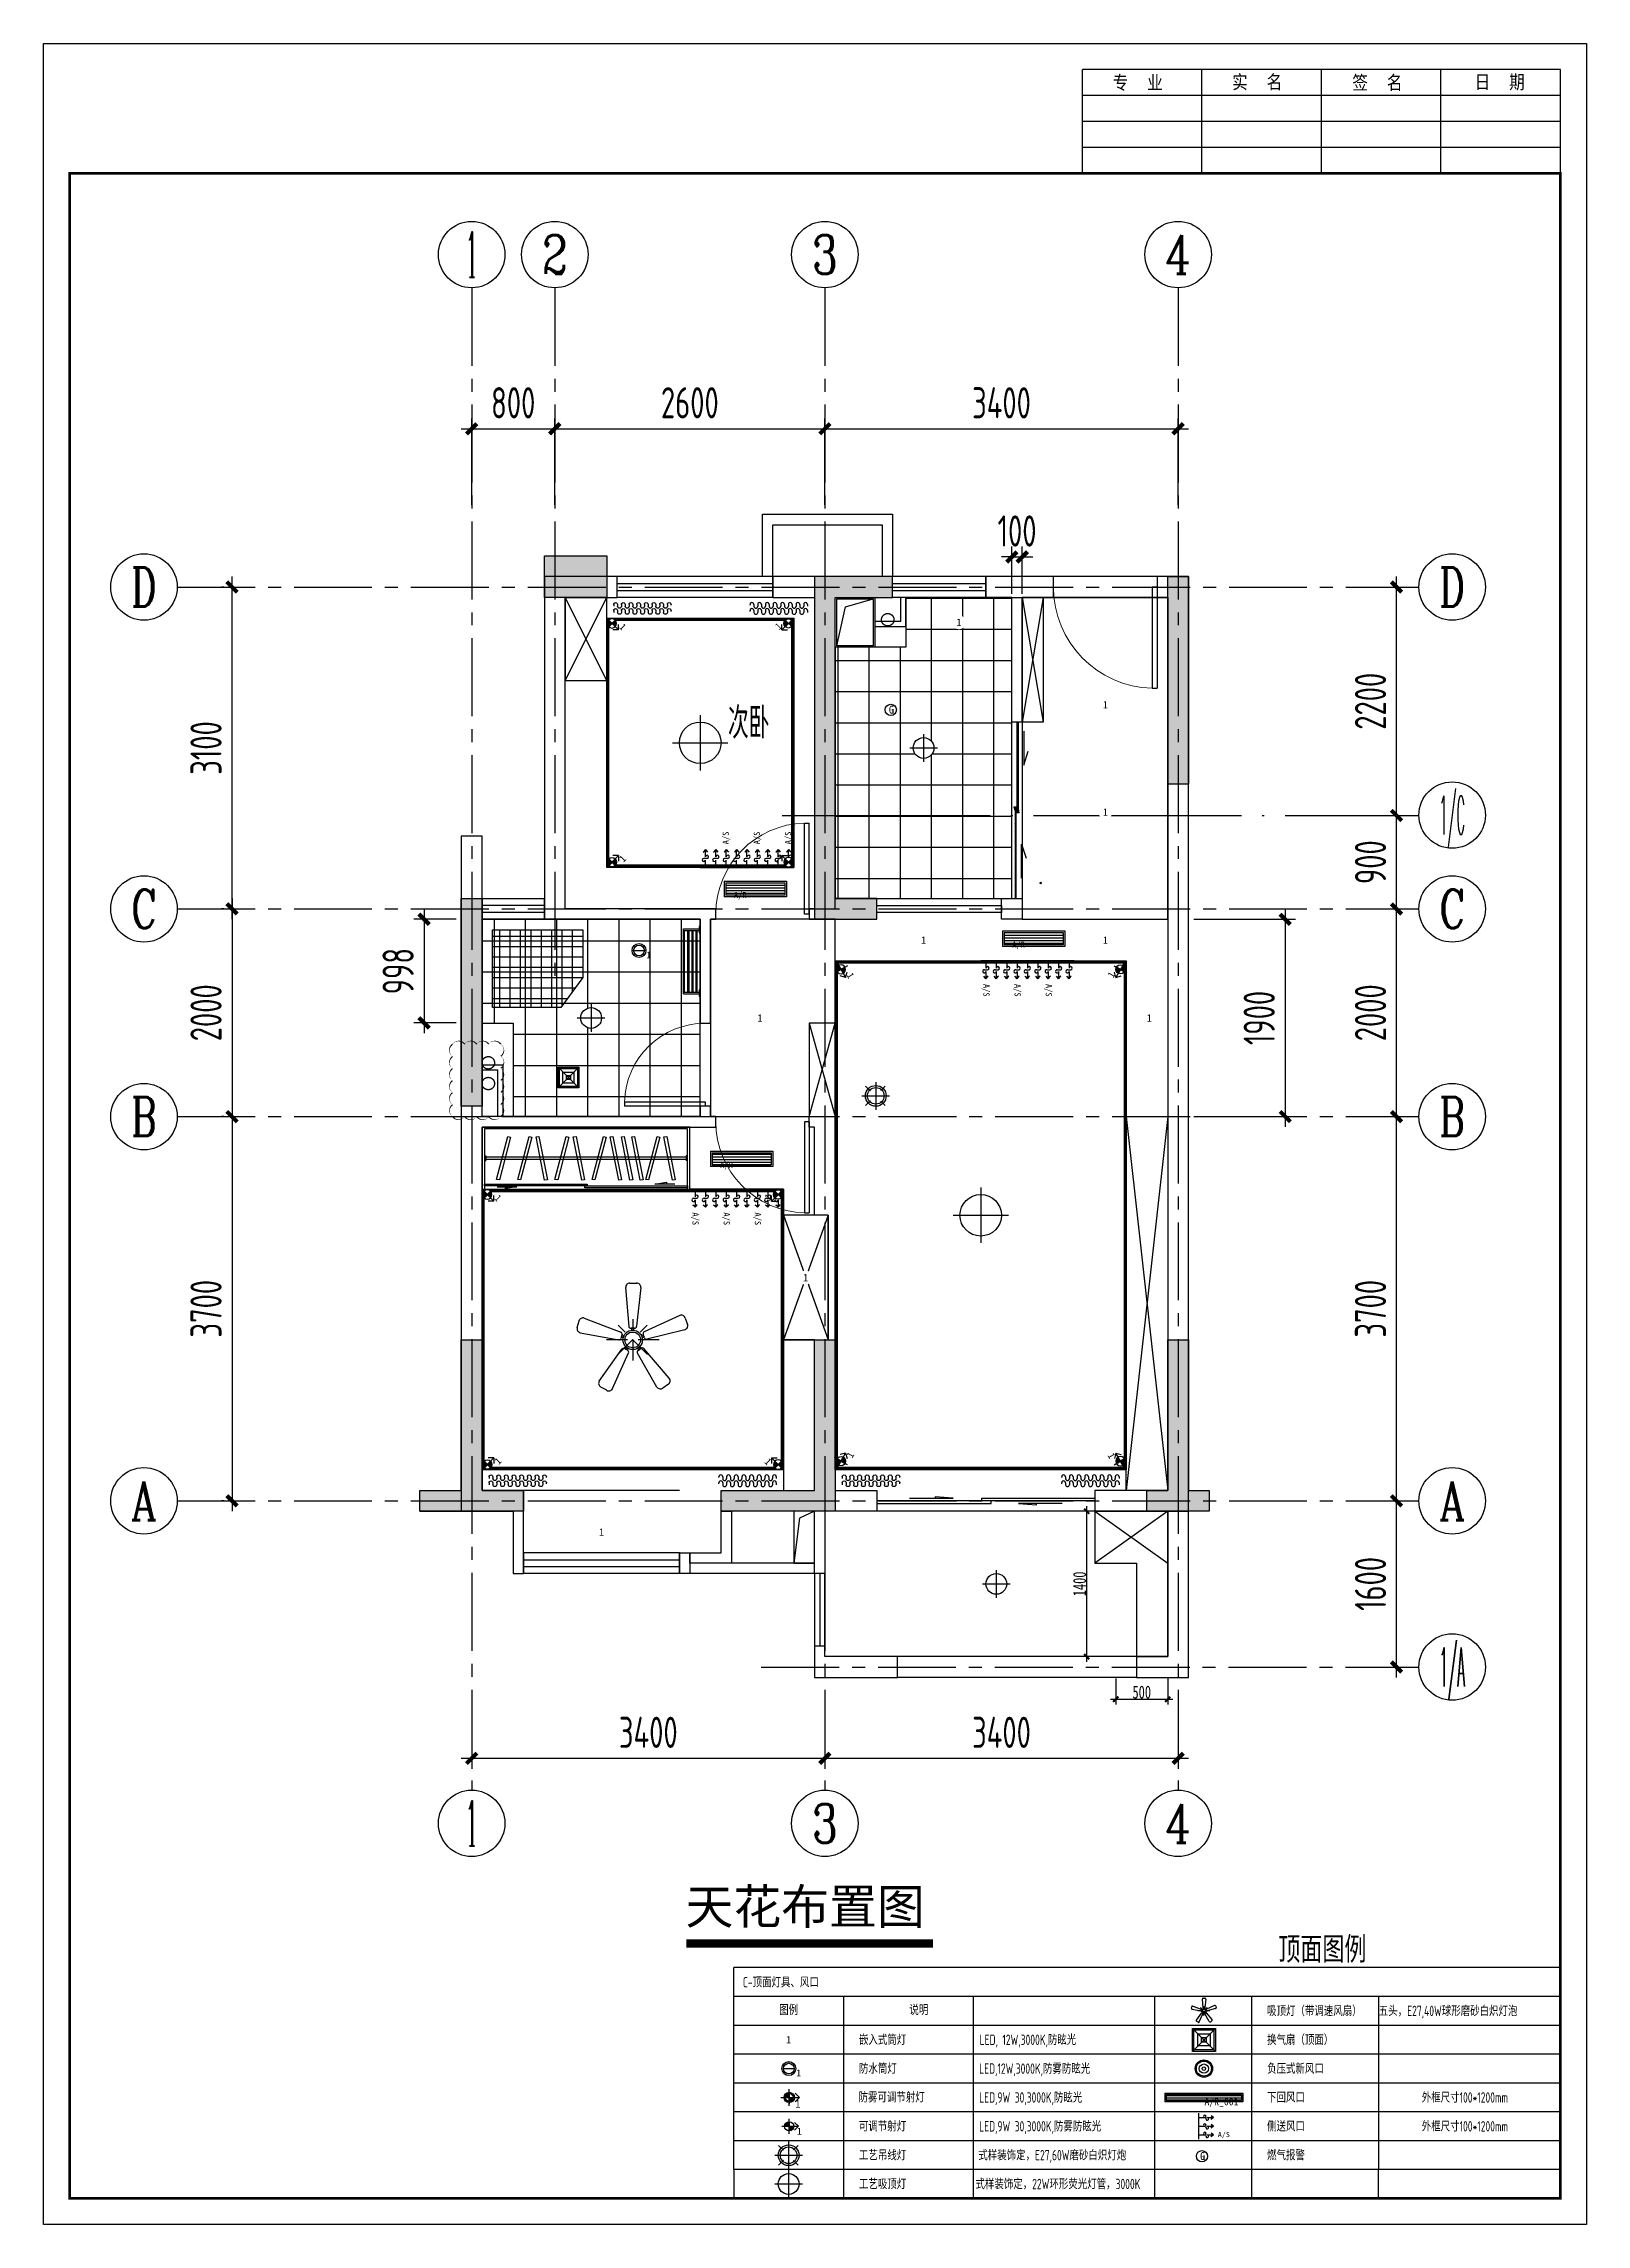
# Model space of a CAD drawing. Header units: millimetres. Extents: x -133666 to 880576, y -269375 to 86941.
# Drawn here: x 22354 to 37204, y -161461 to -140461 of the extents above; entities that cross this region are included whole.
import ezdxf
from ezdxf.enums import TextEntityAlignment as Align

# ---------------------------------------------------------------- set-up
doc = ezdxf.new("R2010")
doc.units = ezdxf.units.MM
doc.header["$LTSCALE"] = 1000
for name, pattern in [('6#轴网(1-4)20181120$0$11 12 17 18 19 20 21 22-ZW$0$DOTE', [2.42, 2, -0.2, 0.02, -0.2]), ('CENTER', [50.8, 31.75, -6.35, 6.35, -6.35]), ('CENTER2', [1.125, 0.75, -0.125, 0.125, -0.125]), ('DASH', [0.35, 0.25, -0.1]), ('DASHED', [19.05, 12.7, -6.35]), ('PS', [3200, 1500, -200, 1500])]:
    doc.linetypes.add(name, pattern=pattern)
doc.layers.get('0').update_dxf_attribs({"linetype": 'CONTINUOUS'})
doc.layers.get('Defpoints').update_dxf_attribs({"color": 6, "linetype": 'CONTINUOUS'})
for name, color, linetype in [('6#轴网(1-4)20181120$0$11 12 17 18 19 20 21 22-ZW$0$AXIS_轴号_A', 8, 'CONTINUOUS'), ('6#轴网(1-4)20181120$0$11 12 17 18 19 20 21 22-ZW$0$AXIS_轴文_A', 8, 'CONTINUOUS'), ('6#轴网(1-4)20181120$0$11 12 17 18 19 20 21 22-ZW$0$AXIS_轴线_A', 8, '6#轴网(1-4)20181120$0$11 12 17 18 19 20 21 22-ZW$0$DOTE'), ('6#轴网(1-4)20181120$0$AXIS_TEXT', 8, 'CONTINUOUS'), ('A-area', 23, 'CONTINUOUS'), ('A-FUR', 8, 'CONTINUOUS'), ('A-Lvtry', 5, 'CONTINUOUS'), ('A-洞口', 105, 'CONTINUOUS'), ('A-烟气道', 105, 'CONTINUOUS'), ('A-看线', 105, 'CONTINUOUS'), ('A-空调室外机', 5, 'DASH'), ('AE-FLOR', 151, 'CONTINUOUS'), ('AXIS', 253, 'CENTER'), ('BORDER', 7, 'CONTINUOUS'), ('C-顶面灯具、灯带', 22, 'CONTINUOUS'), ('C-顶面设备（风口、换气扇、投影仪）', 7, 'CONTINUOUS'), ('C-顶面造型线', 32, 'CONTINUOUS'), ('DIM', 3, 'CONTINUOUS'), ('P-平面设备(顶面显示)', 22, 'CONTINUOUS'), ('P-活动家具', 146, 'CONTINUOUS'), ('P-窗帘', 146, 'CONTINUOUS'), ('PS', 6, 'PS'), ('PUB_HATCH', 8, 'CONTINUOUS'), ('PUB_TEXT', 7, 'CONTINUOUS'), ('TEXT', 7, 'CONTINUOUS'), ('TQ', 7, 'CONTINUOUS'), ('W-文字', 35, 'CONTINUOUS'), ('WALL', 2, 'CONTINUOUS'), ('WINDOW', 4, 'CONTINUOUS'), ('剪力墙', 6, 'CONTINUOUS'), ('家具', 8, 'CONTINUOUS'), ('栏杆', 142, 'CONTINUOUS'), ('门', 9, 'CONTINUOUS')]:
    doc.layers.add(name, color=color, linetype=linetype)
doc.layers.add('S-ANNO-REVS', color=1, linetype='CONTINUOUS', true_color=0xff0000, plot=False)
doc.styles.add('6#轴网(1-4)20181120$0$11 12 17 18 19 20 21 22-ZW$0$_TCH_AXIS', font='COMPLEX', dxfattribs={"bigfont": 'GBCBIG'})
doc.styles.add('6#轴网(1-4)20181120$0$COMPLEX', font='COMPLEX')
doc.styles.add('DIM', font='', dxfattribs={"width": 0.7})
doc.styles.get("Standard").update_dxf_attribs({"font": 'tssdeng.shx', "bigfont": 'tssdchn.shx'})
doc.styles.add('TSSD_NORM', font='tssdeng.shx', dxfattribs={"bigfont": 'hztxt.shx'})
doc.styles.add('WORD-1', font='tssdeng.shx', dxfattribs={"width": 0.7, "bigfont": 'tssdchn.shx'})
doc.styles.add('WORD-2', font='simhei.ttf')
doc.styles.add('XZ', font='', dxfattribs={"width": 0.7})
doc.styles.add('ZZ', font='tssdeng.shx', dxfattribs={"width": 0.7, "bigfont": 'tssdchn.shx'})
doc.styles.add('图框－2', font='tssdeng.shx', dxfattribs={"width": 0.7, "bigfont": 'TSSDCHN.shx'})
doc.styles.add('黑体', font='simhei.ttf')
doc.styles.get('DIM').set_extended_font_data('SimSun')
doc.styles.get('XZ').set_extended_font_data('SimSun')
doc.dimstyles.new('TSSD_100_100', dxfattribs={"dimtxt": 300, "dimasz": 100, "dimexe": 100, "dimexo": 250, "dimgap": 100, "dimtad": 1, "dimdec": 0, "dimzin": 0, "dimdsep": 46, "dimtxsty": 'ZZ', "dimblk": 'ARCHTICK', "dimcen": 0, "dimdle": 100, "dimclrd": 256, "dimclrt": 7, "dimadec": 0, "dimazin": 0, "dimtfac": 1, "dimtdec": 0, "dimtix": 1, "dimtmove": 2, "dimatfit": 3, "dimfxl": 0, "dimtolj": 1, "dimtzin": 0, "dimarcsym": 0})
doc.dimstyles.new('金螳螂1-50', dxfattribs={"dimscale": 50, "dimtxt": 2.5, "dimasz": 1, "dimexe": 1, "dimexo": 1, "dimgap": 0.1, "dimtad": 1, "dimdec": 0, "dimrnd": 5, "dimzin": 0, "dimdsep": 46, "dimtxsty": 'DIM', "dimblk": 'ARCHTICK', "dimcen": 2, "dimdle": 1, "dimclrd": 254, "dimclre": 254, "dimclrt": 30, "dimadec": 0, "dimazin": 0, "dimtfac": 1, "dimtdec": 0, "dimtix": 1, "dimtmove": 2, "dimatfit": 3, "dimldrblk": 'A', "dimfxl": 0, "dimtolj": 1, "dimtzin": 0, "dimarcsym": 0})
pattern_1 = [(0, (483.662, 0), (9e-15, 25.4), [])]

msp = doc.modelspace()

# ---------------------------------------------------------------- texts
at = {"style": 'WORD-2', "flags": 1}
msp.add_attdef('A/R_001', (33527.4, -160313.8), 'A/S', height=68.93, dxfattribs=at)
at = {"layer": 'P-平面设备(顶面显示)', "color": 22, "style": 'WORD-1', "width": 0.7}
msp.add_text('C-顶面灯具、风口', height=100, dxfattribs=at).set_placement((29084.9, -159128.6), align=Align.MIDDLE_LEFT)
at = {"layer": 'PUB_TEXT', "width": 0.7}
msp.add_text('次卧', height=300, dxfattribs=at).set_placement((28941.2, -147152.2))
at = {"layer": 'PUB_TEXT', "style": '黑体'}
msp.add_text('天花布置图', height=337.59, dxfattribs=at).set_placement((28532.8, -158568.2))
at = {"layer": 'W-文字', "color": 35, "ltscale": 1000, "style": 'XZ', "width": 0.7}
msp.add_text('顶面图例', height=222.22, dxfattribs=at).set_placement((34238.1, -158917, 1810.4))
at = {"layer": 'W-文字', "color": 35, "style": 'WORD-1', "width": 0.7}
for s, p in [('图例', (29525, -159394.8)), ('说明', (30778.1, -159394.8))]:
    msp.add_text(s, height=100, dxfattribs=at).set_placement(p, align=Align.MIDDLE_CENTER)
for s, p in [('吸顶灯（带调速风扇）', (34130.2, -159405)), ('五头，E27,40W球形磨砂白炽灯泡', (35205.7, -159405)), ('嵌入式筒灯', (30201.9, -159682.8)), ('LED, 12W,3000K,防眩光', (31363.5, -159682.8)), ('换气扇（顶面）', (34130.2, -159682.8)), ('防水筒灯', (30201.9, -159960.6)), ('LED,12W,3000K,防雾防眩光', (31358.6, -159960.6)), ('负压式新风口', (34130.2, -159960.6)), ('防雾可调节射灯', (30197.7, -160236)), ('LED,9W 30,3000K,防眩光', (31358.6, -160238.4)), ('下回风口', (34130.2, -160238.4)), ('外框尺寸100*1200mm', (35619.3, -160238.4)), ('可调节射灯', (30201.9, -160516.2)), ('LED,9W 30,3000K,防雾防眩光', (31358.6, -160516.2)), ('侧送风口', (34130.2, -160516.2)), ('外框尺寸100*1200mm', (35619.3, -160516.2)), ('工艺吊线灯', (30201.9, -160793.9)), ('式样装饰定，E27,60W磨砂白炽灯炮', (31350.7, -160793.9)), ('燃气报警', (34130.2, -160793.9)), ('工艺吸顶灯', (30201.9, -161071.7)), ('式样装饰定，22W环形荧光灯管，3000K', (31323.4, -161071.7))]:
    msp.add_text(s, height=100, dxfattribs=at).set_placement(p, align=Align.MIDDLE_LEFT)

# ---------------------------------------------------------------- blocks, each defined once
blk = doc.blocks.new('6#轴网(1-4)20181120$0$_AXISO')
at = {"color": 8}
blk.add_circle((0, 0), 0.5, dxfattribs=at)
at = {"layer": '6#轴网(1-4)20181120$0$AXIS_TEXT', "color": 8, "style": '6#轴网(1-4)20181120$0$COMPLEX', "width": 1.041667}
blk.add_attdef('A', text='', height=0.56, dxfattribs=at).set_placement((-0.25, -0.28), (0.25, -0.28), align=Align.FIT)
blk = doc.blocks.new('_ArchTick')
at = {"color": 0, "linetype": 'ByBlock', "const_width": 0.4}
blk.add_lwpolyline([(-0.5, -0.5), (0.5, 0.5)], dxfattribs=at)
blk = doc.blocks.new('*D349')
at = {"layer": 'Defpoints', "color": 0}
for p in [(-2307, 8900), (-2135, 8900), (-2135, 5800)]:
    blk.add_point(p, dxfattribs=at)
at = {"layer": 'DIM', "color": 0, "lineweight": -2}
for p, q in [((-2385, 8900), (-2407, 8900)), ((-2385, 5800), (-2407, 5800))]:
    blk.add_line(p, q, dxfattribs=at)
at = {"layer": 'DIM', "lineweight": -2}
blk.add_line((-2307, 5700), (-2307, 9000), dxfattribs=at)
at = {"layer": 'DIM', "lineweight": -2, "xscale": 100, "yscale": 100, "zscale": 100}
for p, rotation in [((-2307, 8900), 90), ((-2307, 5800), 270)]:
    blk.add_blockref('_ArchTick', p, dxfattribs=dict(at, rotation=rotation))
at = {"layer": 'DIM', "color": 7, "insert": (-2557, 7350), "char_height": 300, "attachment_point": 5, "rotation": 90, "style": 'ZZ'}
blk.add_mtext('\\A1;3100', dxfattribs=at)
blk = doc.blocks.new('*D350')
at = {"layer": 'Defpoints', "color": 0}
for p in [(3400, -1600), (0, -1725), (3400, -2379)]:
    blk.add_point(p, dxfattribs=at)
at = {"layer": 'DIM', "color": 0, "lineweight": -2}
for p, q in [((3400, -1850), (3400, -2479)), ((0, -1975), (0, -2479))]:
    blk.add_line(p, q, dxfattribs=at)
at = {"layer": 'DIM', "lineweight": -2}
blk.add_line((-100, -2379), (3500, -2379), dxfattribs=at)
at = {"layer": 'DIM', "lineweight": -2, "xscale": 100, "yscale": 100, "zscale": 100, "rotation": 180}
blk.add_blockref('_ArchTick', (0, -2379), dxfattribs=at)
at = {"layer": 'DIM', "lineweight": -2, "xscale": 100, "yscale": 100, "zscale": 100}
blk.add_blockref('_ArchTick', (3400, -2379), dxfattribs=at)
at = {"layer": 'DIM', "color": 7, "insert": (1700, -2129), "char_height": 300, "attachment_point": 5, "style": 'ZZ'}
blk.add_mtext('\\A1;3400', dxfattribs=at)
blk = doc.blocks.new('*D351')
at = {"layer": 'Defpoints', "color": 0}
for p in [(3400, -1600), (6800, -1600), (6800, -2379)]:
    blk.add_point(p, dxfattribs=at)
at = {"layer": 'DIM', "color": 0, "lineweight": -2}
for p, q in [((3400, -1850), (3400, -2479)), ((6800, -1850), (6800, -2479))]:
    blk.add_line(p, q, dxfattribs=at)
at = {"layer": 'DIM', "lineweight": -2}
blk.add_line((3300, -2379), (6900, -2379), dxfattribs=at)
at = {"layer": 'DIM', "lineweight": -2, "xscale": 100, "yscale": 100, "zscale": 100, "rotation": 180}
blk.add_blockref('_ArchTick', (3400, -2379), dxfattribs=at)
at = {"layer": 'DIM', "lineweight": -2, "xscale": 100, "yscale": 100, "zscale": 100}
blk.add_blockref('_ArchTick', (6800, -2379), dxfattribs=at)
at = {"layer": 'DIM', "color": 7, "insert": (5100, -2129), "char_height": 300, "attachment_point": 5, "style": 'ZZ'}
blk.add_mtext('\\A1;3400', dxfattribs=at)
blk = doc.blocks.new('*D352')
at = {"layer": 'Defpoints', "color": 0}
for p in [(-2135, 5800), (-2307, 3800), (-2135, 3800)]:
    blk.add_point(p, dxfattribs=at)
at = {"layer": 'DIM', "lineweight": -2}
blk.add_line((-2307, 5900), (-2307, 3700), dxfattribs=at)
at = {"layer": 'DIM', "color": 0, "lineweight": -2}
for p, q in [((-2385, 5800), (-2407, 5800)), ((-2385, 3800), (-2407, 3800))]:
    blk.add_line(p, q, dxfattribs=at)
at = {"layer": 'DIM', "lineweight": -2, "xscale": 100, "yscale": 100, "zscale": 100}
for p, rotation in [((-2307, 5800), 90), ((-2307, 3800), 270)]:
    blk.add_blockref('_ArchTick', p, dxfattribs=dict(at, rotation=rotation))
at = {"layer": 'DIM', "color": 7, "insert": (-2557, 4800), "char_height": 300, "attachment_point": 5, "rotation": 90, "style": 'ZZ'}
blk.add_mtext('\\A1;2000', dxfattribs=at)
blk = doc.blocks.new('*D353')
at = {"layer": 'Defpoints', "color": 0}
for p in [(-2135, 3800), (-2307, 100), (-2135, 100)]:
    blk.add_point(p, dxfattribs=at)
at = {"layer": 'DIM', "color": 0, "lineweight": -2}
for p, q in [((-2385, 3800), (-2407, 3800)), ((-2385, 100), (-2407, 100))]:
    blk.add_line(p, q, dxfattribs=at)
at = {"layer": 'DIM', "lineweight": -2}
blk.add_line((-2307, 3900), (-2307, 0), dxfattribs=at)
at = {"layer": 'DIM', "lineweight": -2, "xscale": 100, "yscale": 100, "zscale": 100}
for p, rotation in [((-2307, 3800), 90), ((-2307, 100), 270)]:
    blk.add_blockref('_ArchTick', p, dxfattribs=dict(at, rotation=rotation))
at = {"layer": 'DIM', "color": 7, "insert": (-2557, 1950), "char_height": 300, "attachment_point": 5, "rotation": 90, "style": 'ZZ'}
blk.add_mtext('\\A1;3700', dxfattribs=at)
blk = doc.blocks.new('*D354')
at = {"layer": 'Defpoints', "color": 0}
for p in [(6800, 10424), (3400, 9440), (6800, 9440)]:
    blk.add_point(p, dxfattribs=at)
at = {"layer": 'DIM', "color": 0, "lineweight": -2}
for p, q in [((3400, 9690), (3400, 10524)), ((6800, 9690), (6800, 10524))]:
    blk.add_line(p, q, dxfattribs=at)
at = {"layer": 'DIM', "lineweight": -2}
blk.add_line((3300, 10424), (6900, 10424), dxfattribs=at)
at = {"layer": 'DIM', "lineweight": -2, "xscale": 100, "yscale": 100, "zscale": 100, "rotation": 180}
blk.add_blockref('_ArchTick', (3400, 10424), dxfattribs=at)
at = {"layer": 'DIM', "lineweight": -2, "xscale": 100, "yscale": 100, "zscale": 100}
blk.add_blockref('_ArchTick', (6800, 10424), dxfattribs=at)
at = {"layer": 'DIM', "color": 7, "insert": (5100, 10674), "char_height": 300, "attachment_point": 5, "style": 'ZZ'}
blk.add_mtext('\\A1;3400', dxfattribs=at)
blk = doc.blocks.new('*D355')
at = {"layer": 'Defpoints', "color": 0}
for p in [(8739, 100), (8902, 100), (8739, -1500)]:
    blk.add_point(p, dxfattribs=at)
at = {"layer": 'DIM', "lineweight": -2}
blk.add_line((8902, -1600), (8902, 200), dxfattribs=at)
at = {"layer": 'DIM', "color": 0, "lineweight": -2}
for p, q in [((8989, 100), (9002, 100)), ((8989, -1500), (9002, -1500))]:
    blk.add_line(p, q, dxfattribs=at)
at = {"layer": 'DIM', "lineweight": -2, "xscale": 100, "yscale": 100, "zscale": 100}
for p, rotation in [((8902, 100), 90), ((8902, -1500), 270)]:
    blk.add_blockref('_ArchTick', p, dxfattribs=dict(at, rotation=rotation))
at = {"layer": 'DIM', "color": 7, "insert": (8652, -700), "char_height": 300, "attachment_point": 5, "rotation": 90, "style": 'ZZ'}
blk.add_mtext('\\A1;1600', dxfattribs=at)
blk = doc.blocks.new('*D356')
at = {"layer": 'Defpoints', "color": 0}
for p in [(8739, 3800), (8902, 3800), (8739, 100)]:
    blk.add_point(p, dxfattribs=at)
at = {"layer": 'DIM', "lineweight": -2}
blk.add_line((8902, 0), (8902, 3900), dxfattribs=at)
at = {"layer": 'DIM', "color": 0, "lineweight": -2}
for p, q in [((8989, 3800), (9002, 3800)), ((8989, 100), (9002, 100))]:
    blk.add_line(p, q, dxfattribs=at)
at = {"layer": 'DIM', "lineweight": -2, "xscale": 100, "yscale": 100, "zscale": 100}
for p, rotation in [((8902, 3800), 90), ((8902, 100), 270)]:
    blk.add_blockref('_ArchTick', p, dxfattribs=dict(at, rotation=rotation))
at = {"layer": 'DIM', "color": 7, "insert": (8652, 1950), "char_height": 300, "attachment_point": 5, "rotation": 90, "style": 'ZZ'}
blk.add_mtext('\\A1;3700', dxfattribs=at)
blk = doc.blocks.new('*D357')
at = {"layer": 'Defpoints', "color": 0}
for p in [(8739, 5800), (8902, 5800), (8739, 3800)]:
    blk.add_point(p, dxfattribs=at)
at = {"layer": 'DIM', "lineweight": -2}
blk.add_line((8902, 3700), (8902, 5900), dxfattribs=at)
at = {"layer": 'DIM', "color": 0, "lineweight": -2}
for p, q in [((8989, 5800), (9002, 5800)), ((8989, 3800), (9002, 3800))]:
    blk.add_line(p, q, dxfattribs=at)
at = {"layer": 'DIM', "lineweight": -2, "xscale": 100, "yscale": 100, "zscale": 100}
for p, rotation in [((8902, 5800), 90), ((8902, 3800), 270)]:
    blk.add_blockref('_ArchTick', p, dxfattribs=dict(at, rotation=rotation))
at = {"layer": 'DIM', "color": 7, "insert": (8652, 4800), "char_height": 300, "attachment_point": 5, "rotation": 90, "style": 'ZZ'}
blk.add_mtext('\\A1;2000', dxfattribs=at)
blk = doc.blocks.new('*D358')
at = {"layer": 'Defpoints', "color": 0}
for p in [(8739, 6700), (8902, 6700), (8739, 5800)]:
    blk.add_point(p, dxfattribs=at)
at = {"layer": 'DIM', "lineweight": -2}
blk.add_line((8902, 5700), (8902, 6800), dxfattribs=at)
at = {"layer": 'DIM', "color": 0, "lineweight": -2}
for p, q in [((8989, 6700), (9002, 6700)), ((8989, 5800), (9002, 5800))]:
    blk.add_line(p, q, dxfattribs=at)
at = {"layer": 'DIM', "lineweight": -2, "xscale": 100, "yscale": 100, "zscale": 100}
for p, rotation in [((8902, 6700), 90), ((8902, 5800), 270)]:
    blk.add_blockref('_ArchTick', p, dxfattribs=dict(at, rotation=rotation))
at = {"layer": 'DIM', "color": 7, "insert": (8652, 6250), "char_height": 300, "attachment_point": 5, "rotation": 90, "style": 'ZZ'}
blk.add_mtext('\\A1;900', dxfattribs=at)
blk = doc.blocks.new('*D359')
at = {"layer": 'Defpoints', "color": 0}
for p in [(8739, 8900), (8902, 8900), (8739, 6700)]:
    blk.add_point(p, dxfattribs=at)
at = {"layer": 'DIM', "lineweight": -2}
blk.add_line((8902, 6600), (8902, 9000), dxfattribs=at)
at = {"layer": 'DIM', "color": 0, "lineweight": -2}
for p, q in [((8989, 8900), (9002, 8900)), ((8989, 6700), (9002, 6700))]:
    blk.add_line(p, q, dxfattribs=at)
at = {"layer": 'DIM', "lineweight": -2, "xscale": 100, "yscale": 100, "zscale": 100}
for p, rotation in [((8902, 8900), 90), ((8902, 6700), 270)]:
    blk.add_blockref('_ArchTick', p, dxfattribs=dict(at, rotation=rotation))
at = {"layer": 'DIM', "color": 7, "insert": (8652, 7800), "char_height": 300, "attachment_point": 5, "rotation": 90, "style": 'ZZ'}
blk.add_mtext('\\A1;2200', dxfattribs=at)
blk = doc.blocks.new('*D360')
at = {"layer": 'Defpoints', "color": 0}
for p in [(800, 10424), (0, 9440), (800, 9440)]:
    blk.add_point(p, dxfattribs=at)
at = {"layer": 'DIM', "color": 0, "lineweight": -2}
for p, q in [((0, 9690), (0, 10524)), ((800, 9690), (800, 10524))]:
    blk.add_line(p, q, dxfattribs=at)
at = {"layer": 'DIM', "lineweight": -2}
blk.add_line((-100, 10424), (900, 10424), dxfattribs=at)
at = {"layer": 'DIM', "lineweight": -2, "xscale": 100, "yscale": 100, "zscale": 100, "rotation": 180}
blk.add_blockref('_ArchTick', (0, 10424), dxfattribs=at)
at = {"layer": 'DIM', "lineweight": -2, "xscale": 100, "yscale": 100, "zscale": 100}
blk.add_blockref('_ArchTick', (800, 10424), dxfattribs=at)
at = {"layer": 'DIM', "color": 7, "insert": (400, 10674), "char_height": 300, "attachment_point": 5, "style": 'ZZ'}
blk.add_mtext('\\A1;800', dxfattribs=at)
blk = doc.blocks.new('*D361')
at = {"layer": 'Defpoints', "color": 0}
for p in [(3400, 10424), (800, 9440), (3400, 9440)]:
    blk.add_point(p, dxfattribs=at)
at = {"layer": 'DIM', "color": 0, "lineweight": -2}
for p, q in [((800, 9690), (800, 10524)), ((3400, 9690), (3400, 10524))]:
    blk.add_line(p, q, dxfattribs=at)
at = {"layer": 'DIM', "lineweight": -2}
blk.add_line((700, 10424), (3500, 10424), dxfattribs=at)
at = {"layer": 'DIM', "lineweight": -2, "xscale": 100, "yscale": 100, "zscale": 100, "rotation": 180}
blk.add_blockref('_ArchTick', (800, 10424), dxfattribs=at)
at = {"layer": 'DIM', "lineweight": -2, "xscale": 100, "yscale": 100, "zscale": 100}
blk.add_blockref('_ArchTick', (3400, 10424), dxfattribs=at)
at = {"layer": 'DIM', "color": 7, "insert": (2100, 10674), "char_height": 300, "attachment_point": 5, "style": 'ZZ'}
blk.add_mtext('\\A1;2600', dxfattribs=at)
blk = doc.blocks.new('*D766')
at = {"layer": 'Defpoints', "color": 0}
for p in [(26574, -148893), (26016, -149891), (26574, -149891)]:
    blk.add_point(p, dxfattribs=at)
at = {"layer": 'DIM', "lineweight": -2}
blk.add_line((26016, -148793), (26016, -149991), dxfattribs=at)
at = {"layer": 'DIM', "color": 0, "lineweight": -2}
for p, q in [((26324, -148893), (25916, -148893)), ((26324, -149891), (25916, -149891))]:
    blk.add_line(p, q, dxfattribs=at)
at = {"layer": 'DIM', "lineweight": -2, "xscale": 100, "yscale": 100, "zscale": 100}
for p, rotation in [((26016, -148893), 90), ((26016, -149891), 270)]:
    blk.add_blockref('_ArchTick', p, dxfattribs=dict(at, rotation=rotation))
at = {"layer": 'DIM', "color": 7, "insert": (25766, -149392), "char_height": 300, "attachment_point": 5, "rotation": 90, "style": 'ZZ'}
blk.add_mtext('\\A1;998', dxfattribs=at)
blk = doc.blocks.new('*D767')
at = {"layer": 'Defpoints', "color": 0}
for p in [(31774, -145404), (31674, -146009), (31774, -146009)]:
    blk.add_point(p, dxfattribs=at)
at = {"layer": 'DIM', "color": 0, "lineweight": -2}
for p, q in [((31674, -145759), (31674, -145304)), ((31774, -145759), (31774, -145304))]:
    blk.add_line(p, q, dxfattribs=at)
at = {"layer": 'DIM', "lineweight": -2}
for p, q in [((31674, -145404), (31574, -145404)), ((31674, -145404), (31774, -145404)), ((31774, -145404), (31874, -145404))]:
    blk.add_line(p, q, dxfattribs=at)
at = {"layer": 'DIM', "lineweight": -2, "xscale": 100, "yscale": 100, "zscale": 100}
blk.add_blockref('_ArchTick', (31674, -145404), dxfattribs=at)
at = {"layer": 'DIM', "lineweight": -2, "xscale": 100, "yscale": 100, "zscale": 100, "rotation": 180}
blk.add_blockref('_ArchTick', (31774, -145404), dxfattribs=at)
at = {"layer": 'DIM', "color": 7, "insert": (31724, -145154), "char_height": 300, "attachment_point": 5, "style": 'ZZ'}
blk.add_mtext('\\A1;100', dxfattribs=at)
blk = doc.blocks.new('*D768')
at = {"layer": 'Defpoints', "color": 0}
for p in [(32394, -154593), (32674, -154593), (32674, -155993)]:
    blk.add_point(p, dxfattribs=at)
at = {"layer": 'DIM', "color": 254, "lineweight": -2}
for p, q in [((32394, -156043), (32394, -154543)), ((32594, -154593), (32344, -154593)), ((32594, -155993), (32344, -155993))]:
    blk.add_line(p, q, dxfattribs=at)
at = {"layer": 'DIM', "color": 254, "lineweight": -2, "xscale": 50, "yscale": 50, "zscale": 50}
for p, rotation in [((32394, -154593), 90), ((32394, -155993), 270)]:
    blk.add_blockref('_ArchTick', p, dxfattribs=dict(at, rotation=rotation))
at = {"layer": 'DIM', "color": 30, "insert": (32326, -155293), "char_height": 125, "attachment_point": 5, "rotation": 90, "style": 'DIM'}
blk.add_mtext('\\A1;1400', dxfattribs=at)
blk = doc.blocks.new('A')
for p, q in [((-0.37, 0), (-2.13, 0)), ((-1.44, 1.15), (-1.09, 1.44)), ((-1.44, 1.15), (-0.37, 0)), ((-1.44, -1.15), (-0.37, 0)), ((-1.09, 1.44), (0, 0)), ((-1.09, -1.44), (0, 0)), ((-1.44, -1.15), (-1.09, -1.44))]:
    blk.add_line(p, q)
for points in [[(-1.44, 1.15), (-1.09, 1.44), (-0.37, 0), (0, 0)], [(-1.44, -1.15), (-1.09, -1.44), (-0.37, 0), (0, 0)]]:
    blk.add_solid(points)
blk = doc.blocks.new('*D769')
at = {"layer": 'Defpoints', "color": 0}
for p in [(32674, -155993), (33174, -155993), (33174, -156404)]:
    blk.add_point(p, dxfattribs=at)
at = {"layer": 'DIM', "color": 254, "lineweight": -2}
for p, q in [((32674, -156204), (32674, -156454)), ((33174, -156204), (33174, -156454)), ((32624, -156404), (33224, -156404))]:
    blk.add_line(p, q, dxfattribs=at)
at = {"layer": 'DIM', "color": 254, "lineweight": -2, "xscale": 50, "yscale": 50, "zscale": 50, "rotation": 180}
blk.add_blockref('_ArchTick', (32674, -156404), dxfattribs=at)
at = {"layer": 'DIM', "color": 254, "lineweight": -2, "xscale": 50, "yscale": 50, "zscale": 50}
blk.add_blockref('_ArchTick', (33174, -156404), dxfattribs=at)
at = {"layer": 'DIM', "color": 30, "insert": (32924, -156336), "char_height": 125, "attachment_point": 5, "style": 'DIM'}
blk.add_mtext('\\A1;500', dxfattribs=at)
blk = doc.blocks.new('_TSHQ_H')
at = {"layer": 'TQ'}
for p, q in [((-92, 0), (-92, 20)), ((0, 20), (-92, 20)), ((-69, 0), (-69, 20)), ((-46, 0), (-46, 20)), ((-23, 0), (-23, 20)), ((0, 0), (0, 20)), ((0, 15), (-92, 15)), ((0, 10), (-92, 10)), ((0, 5), (-92, 5))]:
    blk.add_line(p, q, dxfattribs=at)
at = {"layer": 'TEXT', "style": 'TSSD_NORM'}
for s, p in [('专  业', (-81.37, 15.89)), ('实  名', (-58.38, 16)), ('签  名', (-35.23, 15.89)), ('日  期', (-11.69, 16))]:
    blk.add_text(s, height=3, dxfattribs=at).set_placement(p, align=Align.CENTER)
blk = doc.blocks.new('B20190319225928')
at = {"layer": 'BORDER'}
blk.add_lwpolyline([(0, 0), (0, 29700), (42000, 29700), (42000, 0)], close=True, dxfattribs=at)
at = {"layer": 'BORDER', "const_width": 50}
blk.add_lwpolyline([(2500, 500), (2500, 29200), (41500, 29200), (41500, 500)], close=True, dxfattribs=at)
at = {"layer": 'BORDER', "xscale": 100, "yscale": 100, "zscale": 100, "rotation": 90}
blk.add_blockref('_TSHQ_H', (2500, 29200), dxfattribs=at)
blk = doc.blocks.new('*U178')
at = {"color": 250}
blk.add_wipeout([(28, -28), (30, -27), (31, -25), (33, -23), (34, -21), (36, -18), (37, -16), (38, -14), (38, -11), (39, -9), (39, -7), (40, -4), (40, -2), (40, 1), (40, 4), (40, 6), (39, 8), (39, 11), (38, 13), (37, 16), (36, 18), (35, 20), (33, 22), (32, 24), (30, 26), (28, 28), (27, 30), (25, 31), (23, 33), (21, 34), (18, 36), (16, 37), (14, 38), (11, 38), (9, 39), (7, 39), (4, 40), (2, 40), (-1, 40), (-4, 40), (-6, 40), (-8, 39), (-11, 39), (-13, 38), (-16, 37), (-18, 36), (-20, 35), (-22, 33), (-24, 32), (-26, 30), (-28, 28), (-30, 27), (-31, 25), (-33, 23), (-34, 21), (-36, 18), (-37, 16), (-38, 14), (-38, 11), (-39, 9), (-39, 7), (-40, 4), (-40, 2), (-40, -1), (-40, -4), (-40, -6), (-39, -8), (-39, -11), (-38, -13), (-37, -16), (-36, -18), (-35, -20), (-33, -22), (-32, -24), (-30, -26), (-28, -28), (-27, -30), (-25, -31), (-23, -33), (-21, -34), (-18, -36), (-16, -37), (-14, -38), (-11, -38), (-9, -39), (-7, -39), (-4, -40), (-2, -40), (1, -40), (4, -40), (6, -40), (8, -39), (11, -39), (13, -38), (16, -37), (18, -36), (20, -35), (22, -33), (24, -32), (26, -30)], dxfattribs=at)
h = blk.add_hatch(color=250)
edge = h.paths.add_edge_path()
edge.add_arc((0, 0), 30, 90, 180)
edge.add_line((-30, 0), (0, 0))
edge.add_line((0, 0), (0, 30))
edge = h.paths.add_edge_path()
edge.add_arc((0, 0), 30, 270, 360)
edge.add_line((30, 0), (0, 0))
edge.add_line((0, 0), (0, -30))
at = {"color": 251}
for p, q in [((-64, 0), (80, 0)), ((-40, 0), (40, 0)), ((0, 25), (0, 64)), ((0, 30), (0, -48)), ((0, -64), (0, 25)), ((80, 0), (46, 34)), ((80, 0), (46, -34))]:
    blk.add_line(p, q, dxfattribs=at)
blk.add_circle((0, 0), 40)
blk.add_circle((0, 0), 30, dxfattribs=at)
at = {"style": 'WORD-2'}
blk.add_attdef('1', (46, -79), '', height=60, dxfattribs=at)
blk = doc.blocks.new('嵌入式筒灯')
at = {"color": 250}
blk.add_wipeout([(42, -43), (45, -40), (47, -37), (49, -34), (51, -31), (53, -28), (55, -24), (56, -21), (58, -17), (58, -13), (59, -10), (60, -6), (60, -2), (60, 1), (60, 5), (59, 9), (59, 13), (58, 16), (57, 20), (55, 23), (54, 27), (52, 30), (50, 33), (48, 36), (45, 39), (43, 42), (40, 45), (37, 47), (34, 49), (31, 51), (28, 53), (24, 55), (21, 56), (17, 58), (13, 58), (10, 59), (6, 60), (2, 60), (-1, 60), (-5, 60), (-9, 59), (-13, 59), (-16, 58), (-20, 57), (-23, 55), (-27, 54), (-30, 52), (-33, 50), (-36, 48), (-39, 45), (-42, 43), (-45, 40), (-47, 37), (-49, 34), (-51, 31), (-53, 28), (-55, 24), (-56, 21), (-58, 17), (-58, 13), (-59, 10), (-60, 6), (-60, 2), (-60, -1), (-60, -5), (-59, -9), (-59, -13), (-58, -16), (-57, -20), (-55, -23), (-54, -27), (-52, -30), (-50, -33), (-48, -36), (-45, -39), (-43, -42), (-40, -45), (-37, -47), (-34, -49), (-31, -51), (-28, -53), (-24, -55), (-21, -56), (-17, -58), (-13, -58), (-10, -59), (-6, -60), (-2, -60), (1, -60), (5, -60), (9, -59), (13, -59), (16, -58), (20, -57), (23, -55), (27, -54), (30, -52), (33, -50), (36, -48), (39, -45)], dxfattribs=at)
at = {"color": 251, "style": 'WORD-2'}
blk.add_attdef('1', text='', height=64, dxfattribs=at).set_placement((0, 0), align=Align.MIDDLE)
blk = doc.blocks.new('*U201')
at = {"color": 250}
blk.add_wipeout([(28, -28), (30, -27), (31, -25), (33, -23), (34, -21), (36, -18), (37, -16), (38, -14), (38, -11), (39, -9), (39, -7), (40, -4), (40, -2), (40, 1), (40, 4), (40, 6), (39, 8), (39, 11), (38, 13), (37, 16), (36, 18), (35, 20), (33, 22), (32, 24), (30, 26), (28, 28), (27, 30), (25, 31), (23, 33), (21, 34), (18, 36), (16, 37), (14, 38), (11, 38), (9, 39), (7, 39), (4, 40), (2, 40), (-1, 40), (-4, 40), (-6, 40), (-8, 39), (-11, 39), (-13, 38), (-16, 37), (-18, 36), (-20, 35), (-22, 33), (-24, 32), (-26, 30), (-28, 28), (-30, 27), (-31, 25), (-33, 23), (-34, 21), (-36, 18), (-37, 16), (-38, 14), (-38, 11), (-39, 9), (-39, 7), (-40, 4), (-40, 2), (-40, -1), (-40, -4), (-40, -6), (-39, -8), (-39, -11), (-38, -13), (-37, -16), (-36, -18), (-35, -20), (-33, -22), (-32, -24), (-30, -26), (-28, -28), (-27, -30), (-25, -31), (-23, -33), (-21, -34), (-18, -36), (-16, -37), (-14, -38), (-11, -38), (-9, -39), (-7, -39), (-4, -40), (-2, -40), (1, -40), (4, -40), (6, -40), (8, -39), (11, -39), (13, -38), (16, -37), (18, -36), (20, -35), (22, -33), (24, -32), (26, -30)], dxfattribs=at)
h = blk.add_hatch(color=250)
edge = h.paths.add_edge_path()
edge.add_arc((0, 0), 40, 90, 180)
edge.add_line((-40, 0), (0, 0))
edge.add_line((0, 0), (0, 40))
edge = h.paths.add_edge_path()
edge.add_arc((0, 0), 40, 270, 360)
edge.add_line((40, 0), (0, 0))
edge.add_line((0, 0), (0, -40))
at = {"color": 251}
for p, q in [((-64, 0), (80, 0)), ((-40, 0), (40, 0)), ((0, -64), (0, 64)), ((0, 40), (0, -40)), ((80, 0), (46, 34)), ((80, 0), (46, -34))]:
    blk.add_line(p, q, dxfattribs=at)
blk.add_circle((0, 0), 40)
at = {"style": 'WORD-2'}
blk.add_attdef('1', (20, -93), '', height=60, dxfattribs=at)
blk = doc.blocks.new('*U226')
at = {"color": 250}
blk.add_wipeout([(70, -71), (75, -67), (79, -62), (82, -57), (86, -51), (89, -46), (92, -40), (94, -35), (96, -29), (97, -22), (99, -16), (100, -10), (100, -4), (100, 2), (100, 9), (99, 15), (98, 21), (96, 27), (94, 33), (92, 39), (89, 45), (86, 50), (83, 56), (79, 61), (75, 66), (71, 70), (67, 75), (62, 79), (57, 82), (51, 86), (46, 89), (40, 92), (35, 94), (29, 96), (22, 97), (16, 99), (10, 100), (4, 100), (-2, 100), (-9, 100), (-15, 99), (-21, 98), (-27, 96), (-33, 94), (-39, 92), (-45, 89), (-50, 86), (-56, 83), (-61, 79), (-66, 75), (-70, 71), (-75, 67), (-79, 62), (-82, 57), (-86, 51), (-89, 46), (-92, 40), (-94, 35), (-96, 29), (-97, 22), (-99, 16), (-100, 10), (-100, 4), (-100, -2), (-100, -9), (-99, -15), (-98, -21), (-96, -27), (-94, -33), (-92, -39), (-89, -45), (-86, -50), (-83, -56), (-79, -61), (-75, -66), (-71, -70), (-67, -75), (-62, -79), (-57, -82), (-51, -86), (-46, -89), (-40, -92), (-35, -94), (-29, -96), (-22, -97), (-16, -99), (-10, -100), (-4, -100), (2, -100), (9, -100), (15, -99), (21, -98), (27, -96), (33, -94), (39, -92), (45, -89), (50, -86), (56, -83), (61, -79), (66, -75)], dxfattribs=at)
at = {"color": 251, "ltscale": 2}
for p, q in [((-133, 0), (133, 0)), ((-98, 94), (-51, 48)), ((0, 133), (0, -133)), ((48, 51), (91, 94)), ((-98, -94), (-51, -48)), ((48, -51), (91, -94))]:
    blk.add_line(p, q, dxfattribs=at)
blk.add_circle((0, 0), 100)
at = {"color": 251}
blk.add_circle((0, 0), 80, dxfattribs=at)
blk = doc.blocks.new('dfdjjfg')
at = {"layer": 'C-顶面灯具、灯带'}
for p, q in [((102369, -78605, 0), (102391, -78566, 0)), ((102754, -78918, 0), (102377, -78638, 0)), ((102848, -78761, 0), (102424, -78556, 0)), ((102866, -78831, 0), (102825, -78901, 0))]:
    blk.add_line(p, q, dxfattribs=at)
at = {"layer": 'C-顶面灯具、灯带', "elevation": 0}
blk.add_lwpolyline([(102355, -78584), (102366, -78564), (102386, -78576), (102374, -78595)], close=True, dxfattribs=at)
at = {"layer": 'C-顶面灯具、灯带'}
for centre, radius, start, end in [((102391, -78617, 0), 25, 150, 236.4665), ((102413, -78579, 0), 25, 63.5335, 150), ((102782, -78876, 0), 49.9, 236.4665, 330), ((102824, -78805, 0), 49.9, 327.8045, 61.338)]:
    blk.add_arc(centre, radius, start, end, dxfattribs=at)
blk = doc.blocks.new('dfdfhhfqqe')
at = {"layer": 'C-顶面灯具、灯带', "color": 251, "linetype": 'DASHED', "ltscale": 0.02}
for p, q in [((102090, -78696, 0), (102443, -78343, 0)), ((102445, -78696, 0), (102092, -78343, 0)), ((102272, -78770, 0), (102272, -78271, 0)), ((102586, -78520, 0), (101949, -78520, 0))]:
    blk.add_line(p, q, dxfattribs=at)
at = {"layer": 'C-顶面灯具、灯带'}
blk.add_circle((102268, -78520, 0), 117, dxfattribs=at)
at = {"layer": 'C-顶面灯具、灯带', "color": 251}
blk.add_circle((102268, -78520, 0), 94.6, dxfattribs=at)
at = {"layer": 'C-顶面灯具、灯带'}
for p, rotation in [((86130, -206431), 120.3263484312801), ((221725, -127012), 195.4205350051824), ((-23344, -107555), 50.53026438440089), ((178115, 25732), 271.4733682363907), ((40129, 34441), 336.3318596501865)]:
    blk.add_blockref('dfdjjfg', p, dxfattribs=dict(at, rotation=rotation))
blk = doc.blocks.new('*U197')
at = {"color": 251}
blk.add_circle((0, 0), 120, dxfattribs=at)
at = {"color": 250}
blk.add_wipeout([(105, -107), (112, -100), (118, -93), (124, -85), (129, -77), (133, -69), (137, -61), (141, -52), (144, -43), (146, -34), (148, -24), (149, -15), (150, -6), (150, 4), (149, 13), (148, 23), (147, 32), (144, 41), (142, 50), (138, 59), (134, 67), (130, 76), (125, 84), (119, 91), (113, 99), (107, 105), (100, 112), (93, 118), (85, 124), (77, 129), (69, 133), (61, 137), (52, 141), (43, 144), (34, 146), (24, 148), (15, 149), (6, 150), (-4, 150), (-13, 149), (-23, 148), (-32, 147), (-41, 144), (-50, 142), (-59, 138), (-67, 134), (-76, 130), (-84, 125), (-91, 119), (-99, 113), (-105, 107), (-112, 100), (-118, 93), (-124, 85), (-129, 77), (-133, 69), (-137, 61), (-141, 52), (-144, 43), (-146, 34), (-148, 24), (-149, 15), (-150, 6), (-150, -4), (-149, -13), (-148, -23), (-147, -32), (-144, -41), (-142, -50), (-138, -59), (-134, -67), (-130, -76), (-125, -84), (-119, -91), (-113, -99), (-107, -105), (-100, -112), (-93, -118), (-85, -124), (-77, -129), (-69, -133), (-61, -137), (-52, -141), (-43, -144), (-34, -146), (-24, -148), (-15, -149), (-6, -150), (4, -150), (13, -149), (23, -148), (32, -147), (41, -144), (50, -142), (59, -138), (67, -134), (76, -130), (84, -125), (91, -119), (99, -113)], dxfattribs=at)
at = {"color": 251, "ltscale": 2}
for p, q in [((0, 200), (0, -200)), ((-200, 0), (200, 0))]:
    blk.add_line(p, q, dxfattribs=at)
blk.add_circle((0, 0), 150)
blk = doc.blocks.new('DIFF-WLL')
at = {"color": 7, "linetype": 'ByBlock'}
for p, q in [((0, 0), (2.05, 0)), ((5, 0), (4.28, 0.61)), ((4.28, 0.61), (4.76, 0)), ((2.95, 0), (4.76, 0)), ((5, 0), (4.28, -0.61)), ((4.28, -0.61), (4.76, 0))]:
    blk.add_line(p, q, dxfattribs=at)
for centre, radius, start, end in [((2.06, 0.44), 0.443, 4.45184, 269.23605), ((-3.48, 0.01), 5.99, 356.4344, 4.45184), ((2.94, -0.44), 0.443, 169.22286, 89.23605)]:
    blk.add_arc(centre, radius, start, end, dxfattribs=at)
blk = doc.blocks.new('*U770')
at = {"color": 251}
blk.add_line((0, 300), (0, 0), dxfattribs=at)
at = {"color": 251, "xscale": 34.56325301062316, "yscale": 34.56325301062316, "zscale": 34.56325301062316}
for p in [(0, 250), (0, 150), (0, 50)]:
    blk.add_blockref('DIFF-WLL', p, dxfattribs=at)
at = {"style": 'WORD-2'}
blk.add_attdef('A/S', (222, 25), '', height=60, dxfattribs=at)
blk = doc.blocks.new('A$C5F6C08B0')
at = {"color": 251}
for radius in [100, 86.7, 53.3, 20]:
    blk.add_circle((100, 100), radius, dxfattribs=at)
blk = doc.blocks.new('防水筒灯')
at = {"color": 250}
blk.add_wipeout([(42, -43), (45, -40), (47, -37), (49, -34), (51, -31), (53, -28), (55, -24), (56, -21), (58, -17), (58, -13), (59, -10), (60, -6), (60, -2), (60, 1), (60, 5), (59, 9), (59, 13), (58, 16), (57, 20), (55, 23), (54, 27), (52, 30), (50, 33), (48, 36), (45, 39), (43, 42), (40, 45), (37, 47), (34, 49), (31, 51), (28, 53), (24, 55), (21, 56), (17, 58), (13, 58), (10, 59), (6, 60), (2, 60), (-1, 60), (-5, 60), (-9, 59), (-13, 59), (-16, 58), (-20, 57), (-23, 55), (-27, 54), (-30, 52), (-33, 50), (-36, 48), (-39, 45), (-42, 43), (-45, 40), (-47, 37), (-49, 34), (-51, 31), (-53, 28), (-55, 24), (-56, 21), (-58, 17), (-58, 13), (-59, 10), (-60, 6), (-60, 2), (-60, -1), (-60, -5), (-59, -9), (-59, -13), (-58, -16), (-57, -20), (-55, -23), (-54, -27), (-52, -30), (-50, -33), (-48, -36), (-45, -39), (-43, -42), (-40, -45), (-37, -47), (-34, -49), (-31, -51), (-28, -53), (-24, -55), (-21, -56), (-17, -58), (-13, -58), (-10, -59), (-6, -60), (-2, -60), (1, -60), (5, -60), (9, -59), (13, -59), (16, -58), (20, -57), (23, -55), (27, -54), (30, -52), (33, -50), (36, -48), (39, -45)], dxfattribs=at)
at = {"color": 251}
blk.add_line((-44, 0), (48, 0), dxfattribs=at)
blk.add_circle((2, 0), 60.3)
blk.add_circle((2, 0), 46.3, dxfattribs=at)
at = {"style": 'WORD-2'}
blk.add_attdef('1', (66, -68), '', height=60, dxfattribs=at)
blk = doc.blocks.new('换气扇（顶面）')
at = {"color": 251}
for p, q in [((-100, -100), (100, 100)), ((100, -100), (-100, 100))]:
    blk.add_line(p, q, dxfattribs=at)
blk.add_lwpolyline([(-100, 100), (100, 100), (100, -100), (-100, -100)], close=True)
for points in [[(-87, 87), (87, 87), (87, -87), (-87, -87)], [(-53, 53), (53, 53), (53, -53), (-53, -53)], [(-20, 20), (20, 20), (20, -20), (-20, -20)]]:
    blk.add_lwpolyline(points, close=True, dxfattribs=at)
blk = doc.blocks.new('A$C40BE60D6')
blk.add_circle((180, 180), 180)
at = {"style": '图框－2', "width": 0.7}
blk.add_text('G', height=259, dxfattribs=at).set_placement((127, 54))
at = {"ltscale": 0.15, "insert": (122, 310), "char_height": 250, "attachment_point": 1, "style": 'DIM'}
blk.add_mtext_dynamic_manual_height_columns('G', width=119.17, gutter_width=25, heights=[0], dxfattribs=at)
blk = doc.blocks.new('u5g')
at = {"color": 8, "linetype": 'DASH', "ltscale": 20}
for p, q in [((20, -300), (30, -300)), ((20, -350), (30, -350)), ((30, -300), (30, -350)), ((1695, -313), (30, -313)), ((1695, -338), (30, -338)), ((1705, -300), (1695, -300)), ((1695, -300), (1695, -350)), ((1705, -350), (1695, -350))]:
    blk.add_line(p, q, dxfattribs=at)
at = {"color": 8, "ltscale": 20}
for p, q in [((125, -623), (290, -623)), ((290, -623), (195, -642)), ((195, -642), (195, -623)), ((1435, -595), (1530, -576)), ((1600, -595), (1435, -595)), ((1530, -576), (1530, -595))]:
    blk.add_line(p, q, dxfattribs=at)
at = {"linetype": 'DASH', "ltscale": 20}
for points in [[(1725, 0), (0, 0), (0, -650), (1725, -650)], [(20, -595), (873, -595), (873, -615), (20, -615)], [(853, -615), (1705, -615), (1705, -635), (853, -635)]]:
    blk.add_lwpolyline(points, close=True, dxfattribs=at)
blk.add_lwpolyline([(1705, -650), (1705, -20), (20, -20), (20, -650)], dxfattribs=at)
at = {"color": 8, "linetype": 'DASH', "ltscale": 20}
for points in [[(121, -548), (214, -100), (237, -105), (144, -552)], [(297, -548), (391, -100), (414, -105), (320, -552)], [(519, -554), (448, -102), (471, -98), (542, -550)], [(605, -548), (698, -100), (721, -105), (628, -552)], [(828, -554), (757, -102), (780, -98), (851, -550)], [(914, -548), (1007, -100), (1030, -105), (937, -552)], [(1135, -554), (1064, -102), (1087, -98), (1158, -550)], [(1228, -554), (1157, -102), (1181, -98), (1251, -550)], [(1314, -554), (1243, -102), (1266, -98), (1337, -550)], [(1360, -548), (1454, -100), (1477, -105), (1383, -552)], [(1581, -554), (1510, -102), (1534, -98), (1604, -550)]]:
    blk.add_lwpolyline(points, close=True, dxfattribs=at)
blk = doc.blocks.new('$DorLib2D$00000131')
at = {"color": 0, "linetype": 'Continuous'}
for p, q in [((-0.5, 0.125), (-0.5, 0)), ((0.019, 0.125), (-0.5, 0.125)), ((0.019, 0), (0.019, 0.125)), ((0.15, 0.125), (0.232, 0.197)), ((0.35, 0.125), (0.15, 0.125)), ((0.232, 0.197), (0.232, 0.125)), ((-0.5, 0), (0.019, 0)), ((-0.024, 0), (0.5, 0)), ((-0.024, -0.125), (-0.024, 0)), ((0.5, 0), (0.5, -0.125)), ((-0.35, -0.125), (-0.15, -0.125)), ((-0.232, -0.197), (-0.232, -0.125)), ((-0.15, -0.125), (-0.232, -0.197)), ((0.5, -0.125), (-0.024, -0.125))]:
    blk.add_line(p, q, dxfattribs=at)
blk = doc.blocks.new('$TCHSYS$WIN2D')
for p, q in [((-0.5, 0.5), (0.5, 0.5)), ((-0.5, 0.5), (-0.5, -0.5)), ((0.5, 0.5), (0.5, -0.5)), ((0.5, 0.167), (-0.5, 0.167)), ((0.5, -0.167), (-0.5, -0.167)), ((-0.5, -0.5), (0.5, -0.5))]:
    blk.add_line(p, q)
blk = doc.blocks.new('$DorLib2D$00000001')
for p, q in [((0.45, 0.975), (0.5, 0.975)), ((0.45, 0), (0.45, 0.975)), ((0.5, 0), (0.5, 0.975)), ((0.5, 0), (0.45, 0))]:
    blk.add_line(p, q)
at = {"lineweight": 13}
blk.add_arc((0.475, 0), 0.975, 91.4693, 180, dxfattribs=at)
blk = doc.blocks.new('*U393')
at = {"color": 251}
blk.add_line((0, 300), (0, 0), dxfattribs=at)
at = {"color": 251, "xscale": 34.56325301062316, "yscale": 34.56325301062316, "zscale": 34.56325301062316}
for p in [(0, 250), (0, 150), (0, 50)]:
    blk.add_blockref('DIFF-WLL', p, dxfattribs=at)
at = {"style": 'WORD-2'}
blk.add_attdef('A/S', (222, 25), '', height=60, dxfattribs=at)
blk = doc.blocks.new('条形风口')
at = {"linetype": 'DASHED', "ltscale": 5}
h = blk.add_hatch(dxfattribs=at)
h.set_pattern_fill('ANSI31', color=250, scale=8, angle=315, style=0)
h.set_pattern_definition(pattern_1)
h.paths.add_polyline_path([(584, 16), (584, 134), (16, 134), (16, 16)])
blk.add_line((0, 150), (0, 0))
at = {"color": 251}
blk.add_line((16, 134), (16, 16), dxfattribs=at)
blk.add_lwpolyline([(0, 150), (600, 150), (600, 0), (0, 0)])
blk.add_lwpolyline([(0, 150), (600, 150), (600, 0), (0, 0)])
blk.add_lwpolyline([(16, 134), (584, 134), (584, 16), (16, 16)], dxfattribs=at)
blk.add_lwpolyline([(16, 134), (584, 134), (584, 16), (16, 16)], dxfattribs=at)
at = {"style": 'WORD-2'}
blk.add_attdef('A/S_001', (246, 42), '', height=60, dxfattribs=at)
blk = doc.blocks.new('*U771')
at = {"linetype": 'DASHED', "ltscale": 5}
h = blk.add_hatch(dxfattribs=at)
h.set_pattern_fill('ANSI31', color=250, scale=8, angle=315, style=0)
h.set_pattern_definition(pattern_1)
h.paths.add_polyline_path([(584, 16), (584, 134), (16, 134), (16, 16)])
blk.add_line((0, 150), (0, 0))
at = {"color": 251}
blk.add_line((16, 134), (16, 16), dxfattribs=at)
blk.add_lwpolyline([(0, 150), (600, 150), (600, 0), (0, 0)])
blk.add_lwpolyline([(0, 150), (600, 150), (600, 0), (0, 0)])
blk.add_lwpolyline([(16, 134), (584, 134), (584, 16), (16, 16)], dxfattribs=at)
blk.add_lwpolyline([(16, 134), (584, 134), (584, 16), (16, 16)], dxfattribs=at)
at = {"style": 'WORD-2'}
blk.add_attdef('A/S_001', (246, 42), '', height=60, dxfattribs=at)
blk = doc.blocks.new('B14-1')
for p, q in [((-933, 124), (-933, 148)), ((-837, 148), (-837, 100)), ((-741, 148), (-741, 100)), ((-645, 148), (-645, 100)), ((-549, 148), (-549, 100)), ((-453, 148), (-453, 100)), ((-357, 148), (-357, 100)), ((-261, 148), (-261, 100)), ((-165, 148), (-165, 100)), ((-69, 148), (-69, 100)), ((27, 148), (27, 100)), ((123, 148), (123, 100)), ((219, 148), (219, 100)), ((315, 148), (315, 100)), ((411, 148), (411, 100)), ((507, 148), (507, 100))]:
    blk.add_line(p, q)
blk.add_lwpolyline([(-933, 124, 0, 0, 0), (-1137, 124, 90, 0, 0), (-1245, 124, 0, 0, 0)], format="xyseb")
for centre, start, end in [((-885, 148), 360, 180.0002), ((-789, 100), 180, 360), ((-693, 148), 360, 180.0002), ((-597, 100), 180, 360), ((-501, 148), 360, 180.0002), ((-405, 100), 180, 360), ((-309, 148), 360, 180.0002), ((-213, 100), 180, 360), ((-117, 148), 360, 180.0002), ((-21, 100), 180, 0), ((75, 148), 0, 180.0002), ((171, 100), 180, 0), ((267, 148), 0, 180.0002), ((363, 100), 180, 0), ((459, 148), 0, 180.0002)]:
    blk.add_arc(centre, 48, start, end)
blk = doc.blocks.new('*D785')
at = {"layer": 'Defpoints', "color": 0}
for p in [(33174, -148893), (33174, -150793), (34305, -150793)]:
    blk.add_point(p, dxfattribs=at)
at = {"layer": 'DIM', "lineweight": -2}
blk.add_line((34305, -148793), (34305, -150893), dxfattribs=at)
at = {"layer": 'DIM', "color": 0, "lineweight": -2}
for p, q in [((33424, -148893), (34405, -148893)), ((33424, -150793), (34405, -150793))]:
    blk.add_line(p, q, dxfattribs=at)
at = {"layer": 'DIM', "lineweight": -2, "xscale": 100, "yscale": 100, "zscale": 100}
for p, rotation in [((34305, -148893), 90), ((34305, -150793), 270)]:
    blk.add_blockref('_ArchTick', p, dxfattribs=dict(at, rotation=rotation))
at = {"layer": 'DIM', "color": 7, "insert": (34055, -149843), "char_height": 300, "attachment_point": 5, "rotation": 90, "style": 'ZZ'}
blk.add_mtext('\\A1;1900', dxfattribs=at)
blk = doc.blocks.new('dfdffh')
at = {"layer": 'P-活动家具'}
for p, q in [((106548, -73807), (106398, -73807)), ((106398, -73807), (106398, -73822)), ((106548, -73822), (106398, -73822)), ((106417, -74417), (106417, -73822)), ((106427, -74417), (106427, -73822)), ((106456, -74417), (106456, -73822)), ((106466, -74417), (106466, -73822)), ((106496, -74417), (106496, -73822)), ((106506, -74417), (106506, -73822)), ((106538, -74417), (106538, -73822)), ((106548, -74432), (106548, -73807)), ((106548, -74417), (106398, -74417)), ((106398, -74417), (106398, -74432)), ((106548, -74432), (106398, -74432))]:
    blk.add_line(p, q, dxfattribs=at)
for points in [[(106398, -73784), (106398, -73844), (106388, -73844), (106388, -73784)], [(106398, -74394), (106398, -74454), (106388, -74454), (106388, -74394)]]:
    blk.add_lwpolyline(points, close=True, dxfattribs=at)
blk = doc.blocks.new('ktswaj')
at = {"linetype": 'DASH'}
blk.add_lwpolyline([(-139, 1021323), (-139, 1020493), (139, 1020493), (139, 1021323)], close=True, dxfattribs=at)
for points in [[(-139, 1021323), (139, 1020493)], [(-139, 1020493), (139, 1021323)]]:
    blk.add_lwpolyline(points, dxfattribs=at)
blk = doc.blocks.new('A3ktsjw')
at = {"layer": '栏杆'}
for points in [[(-26114, 169535), (-26114, 170135), (-24864, 170135), (-24864, 169535)], [(-26014, 169535), (-26014, 170035), (-24964, 170035), (-24964, 169535)]]:
    blk.add_lwpolyline(points, dxfattribs=at)
at = {"layer": 'A-空调室外机', "extrusion": (0, 0, -1), "zscale": -1, "rotation": 90}
blk.add_blockref('ktswaj', (204157, 153656), dxfattribs=at)
blk = doc.blocks.new('A$C2EEA3612')
at = {"linetype": 'Continuous'}
for p, q in [((-180, 570), (-173, 300)), ((-175, 570), (-168, 300)), ((175, 570), (168, 300)), ((180, 570), (173, 300)), ((-173, 300), (-171, 240)), ((-172, 255), (172, 255)), ((-171, 240), (-169, 187)), ((-163, 295), (163, 295)), ((-163, 290), (163, 290)), ((171, 240), (169, 187)), ((173, 300), (171, 240)), ((-169, 187), (-166, 19)), ((-146, 0), (146, 0)), ((169, 187), (166, 19))]:
    blk.add_line(p, q, dxfattribs=at)
for radius in [20, 15]:
    blk.add_circle((0, 90), radius, dxfattribs=at)
for centre, radius, start, end in [((0, 570), 180, 0, 180), ((0, 570), 175, 0, 180), ((-163, 300), 10, 181.7534, 270), ((-163, 300), 5, 181.7534, 270), ((0, -673), 893, 80.1443, 99.8557), ((163, 300), 5, 270, 358.2466), ((163, 300), 10, 270, 358.2466), ((-149, 187), 20, 99.8557, 181.7534), ((-146, 20), 20, 181.7534, 270), ((146, 20), 20, 270, 358.2466), ((149, 187), 20, 358.2466, 80.1443)]:
    blk.add_arc(centre, radius, start, end, dxfattribs=at)
blk = doc.blocks.new('g3wr')
at = {"color": 251}
blk.add_wipeout([(92376, 176270), (92376, 176416), (92376, 176562), (92382, 176575), (92396, 176582), (92459, 176583), (92576, 176581), (92666, 176589), (92736, 176588), (92946, 176596), (92946, 176591), (93057, 176558), (93057, 176558), (93126, 176416), (93076, 176298), (92946, 176236), (92831, 176244), (92676, 176243), (92576, 176251), (92396, 176250)], dxfattribs=at)
at = {"xscale": -1, "rotation": 270}
blk.add_blockref('A$C2EEA3612', (92376, 176416), dxfattribs=at)
blk = doc.blocks.new('B20190310213323')
at = {"layer": 'PUB_HATCH'}
for points in [[(800, 9200), (1400, 9200), (1400, 8800), (800, 8800)], [(4000, 5900), (3600, 5900), (3600, 8800), (4150, 8800), (4150, 9000), (3400, 9000), (3400, 5700), (3600, 5700), (4000, 5700)], [(6800, 9000), (7000, 9000), (7000, 7000), (6800, 7000), (6800, 8800)], [(0, 5900), (200, 5900), (200, 3900), (0, 3900), (0, 5700)], [(-400, 0), (-400, 200), (0, 200), (0, 1650), (200, 1650), (200, 200), (600, 200), (600, 0)], [(3400, 200), (3400, 1650), (3600, 1650), (3600, 0), (2500, 0), (2500, 200)], [(6600, 0), (6600, 200), (6800, 200), (6800, 1650), (7000, 1650), (7000, 200), (7200, 200), (7200, 0)]]:
    blk.add_hatch(color=256, dxfattribs=at).paths.add_polyline_path(points)
at = {"layer": 'PUB_TEXT'}
h = blk.add_hatch(dxfattribs=at)
h.set_pattern_fill('_USER', color=250, scale=100, double=1, pattern_type=0)
h.set_pattern_definition([(0, (1171.45, 5138.84), (0, 100), []), (90, (1171.45, 5138.84), (-100, 6e-15), [])])
h.paths.add_polyline_path([(1171, 5600), (1171, 5139), (957, 4852), (300, 4852), (300, 5600)])
at = {"layer": 'A-Lvtry', "ltscale": 3}
blk.add_line((4200, 6600), (3600, 6600), dxfattribs=at)
for points in [[(5300, 8200), (4200, 8200), (4200, 6600), (4200, 6600)], [(200, 4702), (1036, 4702), (1321, 5092), (1321, 5700)], [(200, 4752), (1007, 4752), (1271, 5106), (1271, 5700)]]:
    blk.add_lwpolyline(points, dxfattribs=at)
at = {"layer": 'A-洞口'}
blk.add_lwpolyline([(3200, 0), (3200, -500), (3400, -500), (3400, 0)], close=True, dxfattribs=at)
blk.add_lwpolyline([(3400, 0), (3257, -66), (3200, -500)], dxfattribs=at)
at = {"layer": 'A-烟气道'}
for points in [[(3600, 8800), (3980, 8800), (3980, 8320), (3600, 8320)], [(3615, 8785), (3965, 8785), (3965, 8335), (3615, 8335)]]:
    blk.add_lwpolyline(points, close=True, dxfattribs=at)
blk.add_lwpolyline([(3615, 8335), (3698, 8708), (3965, 8785)], dxfattribs=at)
at = {"layer": 'A-看线'}
blk.add_lwpolyline([(2100, 200), (600, 200)], dxfattribs=at)
at = {"layer": 'AE-FLOR'}
for points in [[(3400, -600), (3400, -1300)], [(3500, -1300), (3500, -600)], [(6500, -1400), (4200, -1400)], [(6500, -1600), (4200, -1600)]]:
    blk.add_lwpolyline(points, dxfattribs=at)
at = {"layer": 'PUB_TEXT', "color": 250}
blk.add_lwpolyline([(1171, 5600), (1171, 5139), (957, 4852), (300, 4852), (300, 5600)], close=True, dxfattribs=at)
at = {"layer": 'WALL'}
for p, q in [((5700, 8800), (6700, 8800)), ((3530, 2850), (3530, 1650)), ((3600, 2850), (3600, 1650))]:
    blk.add_line(p, q, dxfattribs=at)
for points in [[(1000, 5800), (1000, 8800), (1500, 8800), (1500, 9000), (800, 9000), (800, 5700), (2300, 5700), (2300, 4700), (2400, 4700), (2400, 5700), (2450, 5700), (2450, 5800)], [(5700, 8800), (5700, 9000), (5050, 9000), (5050, 9000), (5050, 8800)], [(7000, 100), (7000, 9000), (6700, 9000), (6700, 8800), (6800, 8800), (6800, 200), (6100, 200), (6100, 0), (6800, 0), (6800, -1400), (6500, -1400), (6500, -1600), (7000, -1600)], [(5300, 8800), (5400, 8800), (5400, 7600), (5300, 7600)], [(2200, -400), (2500, -400), (2500, 0), (2600, 0), (2600, -500), (2200, -500)], [(2100, -400), (2200, -400), (2200, -600), (2100, -600)], [(3500, -1400), (3500, -1300), (3400, -1300), (3400, -1600), (4200, -1600), (4200, -1400)]]:
    blk.add_lwpolyline(points, close=True, dxfattribs=at)
for points in [[(3600, 5800), (3600, 8800), (4150, 8800), (4150, 9000), (3500, 9000), (3000, 9000), (3000, 8800), (3400, 8800), (3400, 5800), (3350, 5800), (3350, 5700), (3500, 5700)], [(3980, 8520), (4280, 8520), (4280, 8800)], [(3980, 8570), (4230, 8570), (4230, 8800)], [(600, -400), (600, 200), (200, 200), (200, 3700), (2450, 3700), (2450, 3800), (2400, 3800), (2400, 3900), (2300, 3900), (2300, 3800), (200, 3800), (200, 6500), (0, 6500), (0, 0), (500, 0), (500, -600), (600, -600), (600, -400)], [(200, 4300), (400, 4300), (400, 3800)], [(200, 4250), (350, 4250), (350, 3800)], [(3400, 2850), (3400, 3700), (3350, 3700), (3350, 3800), (3600, 3800), (3600, 2850)], [(3530, 2850), (3400, 2850), (3400, 2850)], [(3600, 1650), (3600, 200), (4000, 200), (4000, 0), (3500, 0), (3500, -600), (3400, -600), (3400, 0), (2500, 0), (2500, 0), (2500, 200), (2500, 200), (2500, 200), (3400, 200), (3400, 1650)], [(3400, 1650), (3530, 1650)]]:
    blk.add_lwpolyline(points, dxfattribs=at)
at = {"layer": 'WALL', "elevation": 0}
blk.add_lwpolyline([(5200, 5900), (5400, 5900), (5400, 5700), (5200, 5700)], close=True, dxfattribs=at)
at = {"layer": 'WINDOW'}
for p, q in [((6700, 9000, 0), (5700, 9000, 0)), ((6100, 0), (4000, 0))]:
    blk.add_line(p, q, dxfattribs=at)
blk.add_lwpolyline([(4000, 5833), (5200, 5833), (5200, 5767), (4000, 5767)], close=True, dxfattribs=at)
at = {"layer": '剪力墙', "elevation": 0}
for points in [[(800, 9200), (1400, 9200), (1400, 8800), (800, 8800)], [(4000, 5900), (3600, 5900), (3600, 8800), (4150, 8800), (4150, 9000), (3400, 9000), (3400, 5700), (3600, 5700), (4000, 5700)], [(6800, 9000), (7000, 9000), (7000, 7000), (6800, 7000), (6800, 8800)], [(0, 5900), (200, 5900), (200, 3900), (0, 3900), (0, 5700)], [(3400, 200), (3400, 1650), (3600, 1650), (3600, 0), (2500, 0), (2500, 200)]]:
    blk.add_lwpolyline(points, close=True, dxfattribs=at)
for points in [[(1000, 8800), (1000, 8800)], [(6800, 8800), (6800, 8800)], [(0, 5700), (0, 5700)], [(-400, 0), (-400, 200), (0, 200), (0, 1650), (200, 1650), (200, 200), (600, 200), (600, 0), (-400, 0), (200, 0)], [(6600, 0), (6600, 200), (6800, 200), (6800, 1650), (7000, 1650), (7000, 200), (7200, 200), (7200, 0), (6600, 0), (7000, 0)], [(3600, 200), (3600, 200)]]:
    blk.add_lwpolyline(points, dxfattribs=at)
at = {"layer": '栏杆'}
for points in [[(3400, -500), (2200, -500)], [(3400, -600), (2200, -600)]]:
    blk.add_lwpolyline(points, dxfattribs=at)
at = {"xscale": -1}
blk.add_blockref('dfdffh', (108688, 79414), dxfattribs=at)
at = {"layer": 'A-area'}
blk.add_blockref('A3ktsjw', (29014, -160535), dxfattribs=at)
at = {"layer": 'A-空调室外机', "extrusion": (0, 0, -1), "zscale": -1, "rotation": 90}
blk.add_blockref('ktswaj', (175868, -16368), dxfattribs=at)
at = {"layer": 'WINDOW'}
for name, p, xscale, yscale, zscale, rotation in [('$TCHSYS$WIN2D', (2250, 8900), 1500, 200, 1500, 180), ('$TCHSYS$WIN2D', (4600, 8900), 900, 200, 900, 180), ('$DorLib2D$00000001', (6200, 8900), -1000, 1000, -1000, 180), ('$TCHSYS$WIN2D', (500, 5800), -600, 200, -600, 180), ('$DorLib2D$00000001', (2350, 4300), -800, 800, 800, 90), ('$DorLib2D$00000001', (2900, 3750), -900, 900, -900, 180)]:
    blk.add_blockref(name, p, dxfattribs=dict(at, xscale=xscale, yscale=yscale, zscale=zscale, rotation=rotation))
for name, p, xscale, yscale, zscale in [('$DorLib2D$00000001', (2900, 5750), 900, 900, -900), ('$DorLib2D$00000131', (5050, 100), -2100, 200, 2100), ('$TCHSYS$WIN2D', (1350, -500), -1500, 200, 1500)]:
    blk.add_blockref(name, p, dxfattribs=dict(at, xscale=xscale, yscale=yscale, zscale=zscale))
at = {"layer": 'A-Lvtry', "ltscale": 3, "extrusion": (0, 0, -1), "zscale": -1, "rotation": 180}
blk.add_blockref('g3wr', (91826, 180640), dxfattribs=at)
blk = doc.blocks.new('B20190222125856')
at = {"layer": '6#轴网(1-4)20181120$0$11 12 17 18 19 20 21 22-ZW$0$AXIS_轴线_A'}
blk.add_line((2989.5, 6700), (9118.2, 6700), dxfattribs=at)
at = {"layer": 'AXIS', "linetype": 'CENTER2'}
for p, q in [((0, 11781), (0, -2685.7)), ((800, 11781), (800, 5144.8)), ((3400, 11781), (3400, -2685.7)), ((6800, 11781), (6800, -2685.7)), ((-2834.7, 8900), (9118.1, 8900)), ((-2834.7, 5800), (9118.1, 5800)), ((-2834.7, 3800), (9118.1, 3800)), ((-2834.7, 100), (9118.1, 100)), ((2786.3, -1500), (9118.1, -1500))]:
    blk.add_line(p, q, dxfattribs=at)
at = {"layer": '6#轴网(1-4)20181120$0$11 12 17 18 19 20 21 22-ZW$0$AXIS_轴号_A'}
ref = blk.add_blockref('6#轴网(1-4)20181120$0$_AXISO', (0, 12101), dxfattribs=dict(at, xscale=640, yscale=640, zscale=640))
ref.add_attrib('A', '1', dxfattribs={"layer": '6#轴网(1-4)20181120$0$11 12 17 18 19 20 21 22-ZW$0$AXIS_轴文_A', "height": 435.8, "style": '6#轴网(1-4)20181120$0$11 12 17 18 19 20 21 22-ZW$0$_TCH_AXIS', "width": 0.555556}).set_placement((-51.9, 11883.1), (51.9, 11883.1), align=Align.FIT)
ref = blk.add_blockref('6#轴网(1-4)20181120$0$_AXISO', (800, 12101), dxfattribs=dict(at, xscale=640, yscale=640, zscale=640))
ref.add_attrib('A', '2', dxfattribs={"layer": '6#轴网(1-4)20181120$0$11 12 17 18 19 20 21 22-ZW$0$AXIS_轴文_A', "height": 372.8, "style": '6#轴网(1-4)20181120$0$11 12 17 18 19 20 21 22-ZW$0$_TCH_AXIS'}).set_placement((675.7, 11914.6), (924.3, 11914.6), align=Align.FIT)
ref = blk.add_blockref('6#轴网(1-4)20181120$0$_AXISO', (3400, 12101), dxfattribs=dict(at, xscale=640, yscale=640, zscale=640))
ref.add_attrib('A', '3', dxfattribs={"layer": '6#轴网(1-4)20181120$0$11 12 17 18 19 20 21 22-ZW$0$AXIS_轴文_A', "height": 372.8, "style": '6#轴网(1-4)20181120$0$11 12 17 18 19 20 21 22-ZW$0$_TCH_AXIS'}).set_placement((3275.7, 11914.6), (3524.3, 11914.6), align=Align.FIT)
ref = blk.add_blockref('6#轴网(1-4)20181120$0$_AXISO', (6800, 12101), dxfattribs=dict(at, xscale=640, yscale=640, zscale=640))
ref.add_attrib('A', '4', dxfattribs={"layer": '6#轴网(1-4)20181120$0$11 12 17 18 19 20 21 22-ZW$0$AXIS_轴文_A', "height": 372.8, "style": '6#轴网(1-4)20181120$0$11 12 17 18 19 20 21 22-ZW$0$_TCH_AXIS', "width": 0.875}).set_placement((6675.7, 11914.6), (6924.3, 11914.6), align=Align.FIT)
at = {"layer": '6#轴网(1-4)20181120$0$11 12 17 18 19 20 21 22-ZW$0$AXIS_轴号_A', "color": 6}
ref = blk.add_blockref('6#轴网(1-4)20181120$0$_AXISO', (-3154.7, 8900), dxfattribs=dict(at, xscale=640, yscale=640, zscale=640))
ref.add_attrib('A', 'D', dxfattribs={"layer": '6#轴网(1-4)20181120$0$11 12 17 18 19 20 21 22-ZW$0$AXIS_轴文_A', "height": 372.8, "style": '6#轴网(1-4)20181120$0$11 12 17 18 19 20 21 22-ZW$0$_TCH_AXIS', "width": 0.823529}).set_placement((-3278.9, 8713.6), (-3030.4, 8713.6), align=Align.FIT)
ref = blk.add_blockref('6#轴网(1-4)20181120$0$_AXISO', (9438.1, 8900), dxfattribs=dict(at, xscale=640, yscale=640, zscale=640))
ref.add_attrib('A', 'D', dxfattribs={"layer": '6#轴网(1-4)20181120$0$11 12 17 18 19 20 21 22-ZW$0$AXIS_轴文_A', "height": 372.8, "style": '6#轴网(1-4)20181120$0$11 12 17 18 19 20 21 22-ZW$0$_TCH_AXIS', "width": 0.823529}).set_placement((9313.9, 8713.6), (9562.4, 8713.6), align=Align.FIT)
ref = blk.add_blockref('6#轴网(1-4)20181120$0$_AXISO', (9438.2, 6703.8), dxfattribs=dict(at, xscale=640, yscale=640, zscale=640))
ref.add_attrib('A', '1/C', dxfattribs={"layer": '6#轴网(1-4)20181120$0$11 12 17 18 19 20 21 22-ZW$0$AXIS_轴文_A', "height": 372.76, "style": '6#轴网(1-4)20181120$0$11 12 17 18 19 20 21 22-ZW$0$_TCH_AXIS', "width": 0.269231}).set_placement((9313.9, 6517.5), (9562.4, 6517.5), align=Align.FIT)
ref = blk.add_blockref('6#轴网(1-4)20181120$0$_AXISO', (-3154.7, 5800), dxfattribs=dict(at, xscale=640, yscale=640, zscale=640))
ref.add_attrib('A', 'C', dxfattribs={"layer": '6#轴网(1-4)20181120$0$11 12 17 18 19 20 21 22-ZW$0$AXIS_轴文_A', "height": 372.8, "style": '6#轴网(1-4)20181120$0$11 12 17 18 19 20 21 22-ZW$0$_TCH_AXIS', "width": 0.933333}).set_placement((-3278.9, 5613.6), (-3030.4, 5613.6), align=Align.FIT)
ref = blk.add_blockref('6#轴网(1-4)20181120$0$_AXISO', (9438.1, 5800), dxfattribs=dict(at, xscale=640, yscale=640, zscale=640))
ref.add_attrib('A', 'C', dxfattribs={"layer": '6#轴网(1-4)20181120$0$11 12 17 18 19 20 21 22-ZW$0$AXIS_轴文_A', "height": 372.8, "style": '6#轴网(1-4)20181120$0$11 12 17 18 19 20 21 22-ZW$0$_TCH_AXIS', "width": 0.933333}).set_placement((9313.9, 5613.6), (9562.4, 5613.6), align=Align.FIT)
ref = blk.add_blockref('6#轴网(1-4)20181120$0$_AXISO', (-3154.7, 3800), dxfattribs=dict(at, xscale=640, yscale=640, zscale=640))
ref.add_attrib('A', 'B', dxfattribs={"layer": '6#轴网(1-4)20181120$0$11 12 17 18 19 20 21 22-ZW$0$AXIS_轴文_A', "height": 372.8, "style": '6#轴网(1-4)20181120$0$11 12 17 18 19 20 21 22-ZW$0$_TCH_AXIS', "width": 0.823529}).set_placement((-3278.9, 3613.6), (-3030.4, 3613.6), align=Align.FIT)
ref = blk.add_blockref('6#轴网(1-4)20181120$0$_AXISO', (9438.1, 3800), dxfattribs=dict(at, xscale=640, yscale=640, zscale=640))
ref.add_attrib('A', 'B', dxfattribs={"layer": '6#轴网(1-4)20181120$0$11 12 17 18 19 20 21 22-ZW$0$AXIS_轴文_A', "height": 372.8, "style": '6#轴网(1-4)20181120$0$11 12 17 18 19 20 21 22-ZW$0$_TCH_AXIS', "width": 0.823529}).set_placement((9313.9, 3613.6), (9562.4, 3613.6), align=Align.FIT)
ref = blk.add_blockref('6#轴网(1-4)20181120$0$_AXISO', (9438.1, 100), dxfattribs=dict(at, xscale=640, yscale=640, zscale=640))
ref.add_attrib('A', 'A', dxfattribs={"layer": '6#轴网(1-4)20181120$0$11 12 17 18 19 20 21 22-ZW$0$AXIS_轴文_A', "height": 372.8, "style": '6#轴网(1-4)20181120$0$11 12 17 18 19 20 21 22-ZW$0$_TCH_AXIS', "width": 0.777778}).set_placement((9313.9, -86.4), (9562.4, -86.4), align=Align.FIT)
ref = blk.add_blockref('6#轴网(1-4)20181120$0$_AXISO', (-3154.7, 100), dxfattribs=dict(at, xscale=640, yscale=640, zscale=640))
ref.add_attrib('A', 'A', dxfattribs={"layer": '6#轴网(1-4)20181120$0$11 12 17 18 19 20 21 22-ZW$0$AXIS_轴文_A', "height": 372.8, "style": '6#轴网(1-4)20181120$0$11 12 17 18 19 20 21 22-ZW$0$_TCH_AXIS', "width": 0.777778}).set_placement((-3278.9, -86.4), (-3030.4, -86.4), align=Align.FIT)
ref = blk.add_blockref('6#轴网(1-4)20181120$0$_AXISO', (9438.1, -1500), dxfattribs=dict(at, xscale=640, yscale=640, zscale=640))
ref.add_attrib('A', '1/A', dxfattribs={"layer": '6#轴网(1-4)20181120$0$11 12 17 18 19 20 21 22-ZW$0$AXIS_轴文_A', "height": 372.76, "style": '6#轴网(1-4)20181120$0$11 12 17 18 19 20 21 22-ZW$0$_TCH_AXIS', "width": 0.254545}).set_placement((9313.9, -1686.4), (9562.4, -1686.4), align=Align.FIT)
at = {"layer": '6#轴网(1-4)20181120$0$11 12 17 18 19 20 21 22-ZW$0$AXIS_轴号_A'}
ref = blk.add_blockref('6#轴网(1-4)20181120$0$_AXISO', (0, -3005.7), dxfattribs=dict(at, xscale=640, yscale=640, zscale=640))
ref.add_attrib('A', '1', dxfattribs={"layer": '6#轴网(1-4)20181120$0$11 12 17 18 19 20 21 22-ZW$0$AXIS_轴文_A', "height": 435.8, "style": '6#轴网(1-4)20181120$0$11 12 17 18 19 20 21 22-ZW$0$_TCH_AXIS', "width": 0.555556}).set_placement((-51.9, -3223.6), (51.9, -3223.6), align=Align.FIT)
ref = blk.add_blockref('6#轴网(1-4)20181120$0$_AXISO', (3400, -3005.7), dxfattribs=dict(at, xscale=640, yscale=640, zscale=640))
ref.add_attrib('A', '3', dxfattribs={"layer": '6#轴网(1-4)20181120$0$11 12 17 18 19 20 21 22-ZW$0$AXIS_轴文_A', "height": 372.8, "style": '6#轴网(1-4)20181120$0$11 12 17 18 19 20 21 22-ZW$0$_TCH_AXIS'}).set_placement((3275.7, -3192.1), (3524.3, -3192.1), align=Align.FIT)
ref = blk.add_blockref('6#轴网(1-4)20181120$0$_AXISO', (6800, -3005.7), dxfattribs=dict(at, xscale=640, yscale=640, zscale=640))
ref.add_attrib('A', '4', dxfattribs={"layer": '6#轴网(1-4)20181120$0$11 12 17 18 19 20 21 22-ZW$0$AXIS_轴文_A', "height": 372.8, "style": '6#轴网(1-4)20181120$0$11 12 17 18 19 20 21 22-ZW$0$_TCH_AXIS', "width": 0.875}).set_placement((6675.7, -3192.1), (6924.3, -3192.1), align=Align.FIT)
at = {"layer": 'DIM'}
for base, p1, p2, picture, middle in [((800, 10424), (0, 9440.5), (800, 9440.5), '*D360', (400, 10674)), ((3400, 10424), (800, 9440.5), (3400, 9440.5), '*D361', (2100, 10674)), ((6800, 10424), (3400, 9440.5), (6800, 9440.5), '*D354', (5100, 10674)), ((3400, -2379.1), (0, -1724.9), (3400, -1600), '*D350', (1700, -2129.1)), ((6800, -2379.1), (3400, -1600), (6800, -1600), '*D351', (5100, -2129.1))]:
    dim = blk.add_linear_dim(base=base, p1=p1, p2=p2, dimstyle='TSSD_100_100', dxfattribs=at)
    dim.commit()
    dim.dimension.update_dxf_attribs({"geometry": picture, "text_midpoint": middle})
for base, p1, p2, picture, middle in [((-2307.2, 8900), (-2134.7, 5800), (-2134.7, 8900), '*D349', (-2557.2, 7350)), ((8902.1, 8900), (8738.9, 6700), (8738.9, 8900), '*D359', (8652.1, 7800)), ((8902.1, 6700), (8738.9, 5800), (8738.9, 6700), '*D358', (8652.1, 6250)), ((-2307.2, 3800), (-2134.7, 5800), (-2134.7, 3800), '*D352', (-2557.2, 4800)), ((8902.1, 5800), (8738.9, 3800), (8738.9, 5800), '*D357', (8652.1, 4800)), ((-2307.2, 100), (-2134.7, 3800), (-2134.7, 100), '*D353', (-2557.2, 1950)), ((8902.1, 3800), (8738.9, 100), (8738.9, 3800), '*D356', (8652.1, 1950)), ((8902.1, 100), (8738.9, -1500), (8738.9, 100), '*D355', (8652.1, -700))]:
    dim = blk.add_linear_dim(base=base, p1=p1, p2=p2, angle=90, dimstyle='TSSD_100_100', dxfattribs=at)
    dim.commit()
    dim.dimension.update_dxf_attribs({"geometry": picture, "text_midpoint": middle})

# ---------------------------------------------------------------- dimensions: what is measured, and where the dimension line sits
at = {"layer": 'DIM'}
for base, p1, p2, dimstyle, picture, middle in [((31774, -145404), (31674, -146008.7), (31774, -146008.7), 'TSSD_100_100', '*D767', (31724, -145154)), ((33174, -156403.6), (32674, -155993.3), (33174, -155993.3), '金螳螂1-50', '*D769', (32924, -156336.1))]:
    dim = msp.add_linear_dim(base=base, p1=p1, p2=p2, dimstyle=dimstyle, dxfattribs=at)
    dim.commit()
    dim.dimension.update_dxf_attribs({"geometry": picture, "text_midpoint": middle})
for base, p1, p2, dimstyle, picture, middle in [((26016.5, -149891.1), (26574, -148893.3), (26574, -149891.1), 'TSSD_100_100', '*D766', (25766.5, -149392.2)), ((34305, -150793.3), (33174, -148893.3), (33174, -150793.3), 'TSSD_100_100', '*D785', (34055, -149843.3)), ((32393.5, -154593.3), (32674, -155993.3), (32674, -154593.3), '金螳螂1-50', '*D768', (32326, -155293.3))]:
    dim = msp.add_linear_dim(base=base, p1=p1, p2=p2, angle=90, dimstyle=dimstyle, dxfattribs=at)
    dim.commit()
    dim.dimension.update_dxf_attribs({"geometry": picture, "text_midpoint": middle})

# ---------------------------------------------------------------- hatches: boundary and pattern name
h = msp.add_hatch()
h.set_pattern_fill('ANSI31', color=250, scale=6.6668, angle=315, style=0)
h.set_pattern_definition([(0, (34147.077, -160325.456), (7e-15, 21.1671), [])])
h.paths.add_polyline_path([(33883.6, -160267.7), (33883.6, -160211.3), (33160.5, -160211.3), (33160.5, -160267.7)])
at = {"layer": 'C-顶面造型线'}
h = msp.add_hatch(dxfattribs=at)
h.set_pattern_fill('_USER,_O', color=35, scale=300, double=1, pattern_type=0)
h.set_pattern_definition([(0, (0, 0), (0, 300), []), (90, (0, 0), (-300, 2e-14), [])])
h.paths.add_polyline_path([(30654, -145793.3), (30654, -146273.3), (29974, -146273.3), (29974, -148693.3), (31674, -148693.3), (31674, -145793.3)])
h = msp.add_hatch(dxfattribs=at)
h.set_pattern_fill('_USER,_O', color=35, scale=300, double=1, pattern_type=0)
h.set_pattern_definition([(0, (26692.9, 2400), (0, 300), []), (90, (26692.9, 2400), (-300, 2e-14), [])])
h.paths.add_polyline_path([(28674, -148893.3), (26574, -148893.3), (26574, -149893.3), (26874, -149893.3), (26874, -150793.3), (28674, -150793.3)])
at = {"layer": 'PUB_HATCH'}
for points in [[(27174, -145393.3), (27774, -145393.3), (27774, -145793.3), (27174, -145793.3)], [(30374, -148693.3), (29974, -148693.3), (29974, -145793.3), (30524, -145793.3), (30524, -145593.3), (29774, -145593.3), (29774, -148893.3), (29974, -148893.3), (30374, -148893.3)], [(33174, -145593.3), (33374, -145593.3), (33374, -147593.3), (33174, -147593.3), (33174, -145793.3)], [(26374, -148693.3), (26574, -148693.3), (26574, -150693.3), (26374, -150693.3), (26374, -148893.3)], [(32974, -154593.3), (32974, -154393.3), (33174, -154393.3), (33174, -152943.3), (33374, -152943.3), (33374, -154393.3), (33574, -154393.3), (33574, -154593.3)]]:
    msp.add_hatch(color=256, dxfattribs=at).paths.add_polyline_path(points)
at = {"layer": '门'}
h = msp.add_hatch(dxfattribs=at)
h.set_pattern_fill('!PYH_GALSSC', color=250, scale=10, angle=450, style=0)
h.set_pattern_definition([(315, (31733.967, -146803.919), (9.9999, 9.9999), []), (45, (31733.967, -146803.919), (-9.9999, 9.9999), [])])
h.paths.add_polyline_path([(31726, -146991.3), (31732, -146991.3), (31734, -146993.3), (31734, -147844.3), (31732, -147846.3), (31726, -147846.3), (31724, -147844.3), (31724, -146993.3)])
h = msp.add_hatch(dxfattribs=at)
h.set_pattern_fill('!PYH_GALSSC', color=250, scale=10, angle=450, style=0)
h.set_pattern_definition([(45, (31713.967, -148775.734), (9.9999, -9.9999), []), (315, (31713.967, -148775.734), (-9.9999, -9.9999), [])])
h.paths.add_polyline_path([(31706, -148688.3), (31712, -148688.3), (31714, -148686.3), (31714, -147835.4), (31712, -147833.4), (31706, -147833.4), (31704, -147835.4), (31704, -148686.3)])

# ---------------------------------------------------------------- linework, layer by layer
msp.add_line((33147.1, -160197.8), (33147.1, -160281.2))
at = {"color": 251}
msp.add_line((33160.5, -160211.3), (33160.5, -160267.7), dxfattribs=at)
msp.add_lwpolyline([(33147.1, -160197.8), (33897.1, -160197.8), (33897.1, -160281.2), (33147.1, -160281.2)])
msp.add_lwpolyline([(33147.1, -160197.8), (33897.1, -160197.8), (33897.1, -160281.2), (33147.1, -160281.2)])
msp.add_lwpolyline([(33160.5, -160211.3), (33883.6, -160211.3), (33883.6, -160267.7), (33160.5, -160267.7)], dxfattribs=at)
msp.add_lwpolyline([(33160.5, -160211.3), (33883.6, -160211.3), (33883.6, -160267.7), (33160.5, -160267.7)], dxfattribs=at)
at = {"layer": 'A-FUR'}
for p, q in [((27774, -146593.3), (27374, -145793.3)), ((27374, -146593.3), (27774, -145793.3)), ((31774, -145793.3), (31974, -146993.3)), ((31974, -145793.3), (31774, -146993.3)), ((29724, -150793.3), (29974, -149893.3)), ((29724, -149893.3), (29974, -150793.3)), ((32774, -150793.3), (33174, -154393.3)), ((33174, -150793.3), (32774, -154393.3)), ((33174, -154593.3), (32474, -155093.3)), ((32474, -154593.3), (33174, -155093.3))]:
    msp.add_line(p, q, dxfattribs=at)
for points in [[(27374, -146593.3), (27774, -146593.3), (27774, -145793.3), (27374, -145793.3)], [(31974, -146993.3), (31774, -146993.3), (31774, -145793.3), (31974, -145793.3)], [(29974, -150793.3), (29974, -149893.3), (29724, -149893.3), (29724, -150793.3)], [(32774, -150793.3), (33174, -150793.3), (33174, -154393.3), (32774, -154393.3)], [(32474, -154593.3), (32474, -155093.3), (32874, -155093.3), (32874, -155993.3), (33174, -155993.3), (33174, -154593.3)]]:
    msp.add_lwpolyline(points, close=True, dxfattribs=at)
at = {"layer": 'A-洞口'}
msp.add_lwpolyline([(29574, -154593.3), (29574, -155093.3), (29774, -155093.3), (29774, -154593.3)], close=True, dxfattribs=at)
msp.add_lwpolyline([(29574, -154593.3), (29574, -155093.3), (29774, -155093.3), (29774, -154593.3)], close=True, dxfattribs=at)
msp.add_lwpolyline([(29774, -154593.3), (29631.1, -154659.2), (29574, -155093.3)], dxfattribs=at)
msp.add_lwpolyline([(29774, -154593.3), (29631.1, -154659.2), (29574, -155093.3)], dxfattribs=at)
at = {"layer": 'A-烟气道'}
for points in [[(29974, -145793.3), (30354, -145793.3), (30354, -146273.3), (29974, -146273.3)], [(29974, -145793.3), (30354, -145793.3), (30354, -146273.3), (29974, -146273.3)], [(29989, -145808.3), (30339, -145808.3), (30339, -146258.3), (29989, -146258.3)], [(29989, -145808.3), (30339, -145808.3), (30339, -146258.3), (29989, -146258.3)]]:
    msp.add_lwpolyline(points, close=True, dxfattribs=at)
msp.add_lwpolyline([(29989, -146258.3), (30071.8, -145885.5), (30339, -145808.3)], dxfattribs=at)
msp.add_lwpolyline([(29989, -146258.3), (30071.8, -145885.5), (30339, -145808.3)], dxfattribs=at)
at = {"layer": 'A-看线'}
for points in [[(28474, -154193.3), (26974, -154193.3)], [(28474, -154393.3), (26974, -154393.3)]]:
    msp.add_lwpolyline(points, dxfattribs=at)
at = {"layer": 'AE-FLOR'}
for points in [[(29774, -155193.3), (29774, -155893.3)], [(29774, -155193.3), (29774, -155893.3)], [(29874, -155893.3), (29874, -155193.3)], [(29874, -155893.3), (29874, -155193.3)], [(32874, -155993.3), (30574, -155993.3)], [(32874, -155993.3), (30574, -155993.3)], [(32874, -156193.3), (30574, -156193.3)], [(32874, -156193.3), (30574, -156193.3)]]:
    msp.add_lwpolyline(points, dxfattribs=at)
at = {"layer": 'C-顶面设备（风口、换气扇、投影仪）', "color": 7}
msp.add_circle((33522.1, -159960.6), 83.3, dxfattribs=at)
at = {"layer": 'C-顶面造型线'}
for points in [[(30654, -145793.3), (30654, -146273.3), (29974, -146273.3), (29974, -148693.3), (31674, -148693.3), (31674, -145793.3)], [(31774, -148893.3), (33174, -148893.3), (33174, -145793.3), (31774, -145793.3)], [(27774, -145993.3), (29574, -145993.3), (29574, -148393.3), (27774, -148393.3)], [(29974, -148893.3), (28774, -148893.3), (28774, -150793.3), (29974, -150793.3)], [(32774, -154193.3), (29974, -154193.3), (29974, -149293.3), (32774, -149293.3)], [(26574, -151493.3), (29474, -151493.3), (29474, -154193.3), (26574, -154193.3)]]:
    msp.add_lwpolyline(points, close=True, dxfattribs=at)
at = {"layer": 'C-顶面造型线', "color": 35}
for points in [[(27784, -146003.3), (29564, -146003.3), (29564, -148383.3), (27784, -148383.3)], [(27794, -146013.3), (29554, -146013.3), (29554, -148373.3), (27794, -148373.3)], [(32764, -154183.3), (29984, -154183.3), (29984, -149303.3), (32764, -149303.3)], [(32754, -154173.3), (29994, -154173.3), (29994, -149313.3), (32754, -149313.3)], [(26584, -151503.3), (29464, -151503.3), (29464, -154183.3), (26584, -154183.3)], [(26594, -151513.3), (29454, -151513.3), (29454, -154173.3), (26594, -154173.3)]]:
    msp.add_lwpolyline(points, close=True, dxfattribs=at)
for points in [[(28674, -148893.3), (26574, -148893.3)], [(26574, -148893.3), (26574, -149893.3)], [(28674, -150793.3), (28674, -148893.3)], [(26574, -149893.3), (26874, -149893.3)], [(26874, -149893.3), (26874, -150793.3)], [(26874, -150793.3), (28674, -150793.3)]]:
    msp.add_lwpolyline(points, dxfattribs=at)
at = {"layer": 'PS', "ltscale": 0.5}
for centre in [(30479, -146008.3), (26634, -150274.9), (26634, -150474.9)]:
    msp.add_circle(centre, 60, dxfattribs=at)
at = {"layer": 'PUB_TEXT', "const_width": 80}
msp.add_lwpolyline([(28541.1, -158756.1), (30915.6, -158756.1)], dxfattribs=at)
at = {"layer": 'S-ANNO-REVS'}
msp.add_lwpolyline([(26290, -150095.9, 0, 11.6, -0.5205671), (26406, -150095.9, 0, 11.6, -0.5205671), (26522, -150095.9, 0, 11.6, -0.5205671), (26638, -150095.9, 0, 11.6, -0.5205671), (26754, -150095.9, 0, 11.6, -0.5205671), (26754, -150211.9, 0, 11.6, -0.5205671), (26754, -150327.9, 0, 11.6, -0.5205671), (26754, -150443.9, 0, 11.6, -0.5205671), (26754, -150559.9, 0, 11.6, -0.5205671), (26754, -150675.9, 0, 11.6, -0.5205671), (26754, -150792, 0, 11.6, -0.5205671), (26639.3, -150793.3, 0, 11.6, -0.5205671), (26523.3, -150793.3, 0, 11.6, -0.5205671), (26407.3, -150793.3, 0, 11.6, -0.5205671), (26291.3, -150793.3, 0, 11.6, -0.5205671), (26290, -150678.7, 0, 11.6, -0.5205671), (26290, -150562.7, 0, 11.6, -0.5205671), (26290, -150446.7, 0, 11.6, -0.5205671), (26290, -150330.7, 0, 11.6, -0.5205671), (26290, -150214.7, 0, 11.6, -0.5205671)], format="xyseb", close=True, dxfattribs=at)
for p in [(32574, -146826.7), (32574, -147860)]:
    msp.add_point(p, dxfattribs=at)
at = {"layer": 'W-文字', "color": 249}
for p, q in [((36953.8, -158988.4), (28997.2, -158988.4)), ((36953.8, -158988.4), (36953.8, -160932.8)), ((36953.8, -159266.2), (28997.2, -159266.2)), ((30052.8, -159266.2), (30052.8, -160932.8)), ((31302.8, -159266.2), (31302.8, -160932.8)), ((33981, -159266.2), (33981, -160932.8)), ((35203.8, -159266.2), (35203.8, -160932.8)), ((36953.8, -160932.8), (28997.2, -160932.8)), ((30052.8, -160932.8), (30052.8, -161210.6)), ((31302.8, -160932.8), (31302.8, -161210.6)), ((36953.8, -160932.8), (33045.4, -160932.8)), ((33045.4, -160932.8), (33045.4, -161210.6)), ((33981, -160932.8), (33981, -161210.6))]:
    msp.add_line(p, q, dxfattribs=at)
at = {"layer": 'WALL'}
for p, q in [((32074, -145793.3), (33074, -145793.3)), ((29904, -151743.3), (29904, -152943.3)), ((29974, -151743.3), (29974, -152943.3))]:
    msp.add_line(p, q, dxfattribs=at)
for points in [[(32074, -145793.3), (32074, -145593.3), (31424, -145593.3), (31424, -145593.3), (31424, -145793.3)], [(31674, -145793.3), (31774, -145793.3), (31774, -146993.3), (31674, -146993.3)], [(28574, -154993.3), (28874, -154993.3), (28874, -154593.3), (28974, -154593.3), (28974, -155093.3), (28574, -155093.3)], [(28474, -154993.3), (28574, -154993.3), (28574, -155193.3), (28474, -155193.3)], [(29874, -155993.3), (29874, -155893.3), (29774, -155893.3), (29774, -156193.3), (30574, -156193.3), (30574, -155993.3)]]:
    msp.add_lwpolyline(points, close=True, dxfattribs=at)
for points in [[(30354, -146073.3), (30654, -146073.3), (30654, -145793.3)], [(30354, -146023.3), (30604, -146023.3), (30604, -145793.3)], [(26574, -150293.3), (26774, -150293.3), (26774, -150793.3)], [(26574, -150343.3), (26724, -150343.3), (26724, -150793.3)], [(29774, -151743.3), (29774, -150893.3), (29724, -150893.3), (29724, -150793.3), (29974, -150793.3), (29974, -151743.3)], [(29904, -151743.3), (29774, -151743.3), (29774, -151743.3)], [(29774, -152943.3), (29904, -152943.3)]]:
    msp.add_lwpolyline(points, dxfattribs=at)
at = {"layer": 'WALL', "elevation": 0}
msp.add_lwpolyline([(31574, -148693.3), (31774, -148693.3), (31774, -148893.3), (31574, -148893.3)], close=True, dxfattribs=at)
at = {"layer": 'WINDOW'}
for p, q in [((33074, -145593.3, 0), (32074, -145593.3, 0)), ((33074, -145593.3, 0), (32074, -145593.3, 0)), ((32474, -154593.3), (30374, -154593.3)), ((32474, -154593.3), (30374, -154593.3))]:
    msp.add_line(p, q, dxfattribs=at)
msp.add_lwpolyline([(30374, -148760), (31574, -148760), (31574, -148826.7), (30374, -148826.7)], close=True, dxfattribs=at)
msp.add_lwpolyline([(30374, -148760), (31574, -148760), (31574, -148826.7), (30374, -148826.7)], close=True, dxfattribs=at)
at = {"layer": '剪力墙', "elevation": 0}
for points in [[(27174, -145393.3), (27774, -145393.3), (27774, -145793.3), (27174, -145793.3)], [(27174, -145393.3), (27774, -145393.3), (27774, -145793.3), (27174, -145793.3)], [(30374, -148693.3), (29974, -148693.3), (29974, -145793.3), (30524, -145793.3), (30524, -145593.3), (29774, -145593.3), (29774, -148893.3), (29974, -148893.3), (30374, -148893.3)], [(30374, -148693.3), (29974, -148693.3), (29974, -145793.3), (30524, -145793.3), (30524, -145593.3), (29774, -145593.3), (29774, -148893.3), (29974, -148893.3), (30374, -148893.3)], [(33174, -145593.3), (33374, -145593.3), (33374, -147593.3), (33174, -147593.3), (33174, -145793.3)], [(33174, -145593.3), (33374, -145593.3), (33374, -147593.3), (33174, -147593.3), (33174, -145793.3)], [(26374, -148693.3), (26574, -148693.3), (26574, -150693.3), (26374, -150693.3), (26374, -148893.3)], [(26374, -148693.3), (26574, -148693.3), (26574, -150693.3), (26374, -150693.3), (26374, -148893.3)], [(29774, -154393.3), (29774, -152943.3), (29974, -152943.3), (29974, -154593.3), (28874, -154593.3), (28874, -154393.3)]]:
    msp.add_lwpolyline(points, close=True, dxfattribs=at)
for points in [[(27374, -145793.3), (27374, -145793.3)], [(27374, -145793.3), (27374, -145793.3)], [(33174, -145793.3), (33174, -145793.3)], [(33174, -145793.3), (33174, -145793.3)], [(26374, -148893.3), (26374, -148893.3)], [(26374, -148893.3), (26374, -148893.3)], [(25974, -154593.3), (25974, -154393.3), (26374, -154393.3), (26374, -152943.3), (26574, -152943.3), (26574, -154393.3), (26974, -154393.3), (26974, -154593.3), (25974, -154593.3), (26574, -154593.3)], [(32974, -154593.3), (32974, -154393.3), (33174, -154393.3), (33174, -152943.3), (33374, -152943.3), (33374, -154393.3), (33574, -154393.3), (33574, -154593.3), (32974, -154593.3), (33374, -154593.3)], [(32974, -154593.3), (32974, -154393.3), (33174, -154393.3), (33174, -152943.3), (33374, -152943.3), (33374, -154393.3), (33574, -154393.3), (33574, -154593.3), (32974, -154593.3), (33374, -154593.3)], [(29974, -154393.3), (29974, -154393.3)], [(29974, -154393.3), (29974, -154393.3)]]:
    msp.add_lwpolyline(points, dxfattribs=at)
at = {"layer": '家具', "ltscale": 0.2}
for p, q in [((29474, -151743.3), (29904, -152943.3)), ((29904, -151743.3), (29474, -152943.3))]:
    msp.add_line(p, q, dxfattribs=at)
for points in [[(29904, -151743.3), (29474, -151743.3), (29474, -152943.3), (29904, -152943.3)], [(29474, -154393.3), (29774, -154393.3), (29774, -152943.3), (29474, -152943.3)]]:
    msp.add_lwpolyline(points, close=True, dxfattribs=at)
at = {"layer": '栏杆'}
for points in [[(29774, -155093.3), (28574, -155093.3)], [(29774, -155093.3), (28574, -155093.3)], [(29774, -155193.3), (28574, -155193.3)], [(29774, -155193.3), (28574, -155193.3)], [(29824, -155193.3), (29824, -155893.3)]]:
    msp.add_lwpolyline(points, dxfattribs=at)
at = {"layer": '门', "color": 250}
for p, q in [((31701.7, -147815.8), (31716.2, -147832.2)), ((31701.8, -147832.2), (31715.3, -147815.8)), ((31721.7, -147863.9), (31736.2, -147847.5)), ((31721.8, -147847.5), (31735.3, -147863.9)), ((31944.2, -148552.7), (31958.7, -148536.3)), ((31944.3, -148536.3), (31957.8, -148552.7))]:
    msp.add_line(p, q, dxfattribs=at)
at = {"layer": '门'}
for points in [[(31726, -146991.3), (31732, -146991.3), (31734, -146993.3), (31734, -147844.3), (31732, -147846.3), (31726, -147846.3), (31724, -147844.3), (31724, -146993.3)], [(31706, -148688.3), (31712, -148688.3), (31714, -148686.3), (31714, -147835.4), (31712, -147833.4), (31706, -147833.4), (31704, -147835.4), (31704, -148686.3)]]:
    msp.add_lwpolyline(points, close=True, dxfattribs=at)
for points in [[(31787.4, -147082.6), (31787.4, -147409.2), (31831.3, -147274.2)], [(31724, -147814.6), (31694, -147814.6), (31694, -147819.6), (31701, -147819.6), (31701, -147829.6), (31698, -147829.6), (31698, -147839.6), (31703, -147839.6)], [(31694, -147814.6), (31724, -147814.6), (31724, -147819.6), (31717, -147819.6), (31717, -147829.6), (31720, -147829.6), (31720, -147839.6), (31715, -147839.6), (31715, -147833.4), (31703, -147833.4), (31703, -147838.4)], [(31722.8, -147815.8), (31695.2, -147815.8), (31695.2, -147818.4), (31702.2, -147818.4), (31702.2, -147830.8), (31699.2, -147830.8), (31699.2, -147838.4), (31701.8, -147838.4), (31701.8, -147832.2), (31716.2, -147832.2), (31716.2, -147838.4), (31718.8, -147838.4), (31718.8, -147830.8), (31715.8, -147830.8), (31715.8, -147818.4), (31722.8, -147818.4), (31722.8, -147815.8), (31695.2, -147815.8)], [(31703, -147838.4), (31703, -147839.6)], [(31744, -147865.1), (31714, -147865.1), (31714, -147860.1), (31721, -147860.1), (31721, -147850.1), (31718, -147850.1), (31718, -147840.1), (31723, -147840.1)], [(31714, -147865.1), (31744, -147865.1), (31744, -147860.1), (31737, -147860.1), (31737, -147850.1), (31740, -147850.1), (31740, -147840.1), (31735, -147840.1), (31735, -147846.3), (31723, -147846.3), (31723, -147841.3)], [(31742.8, -147863.9), (31715.2, -147863.9), (31715.2, -147861.3), (31722.2, -147861.3), (31722.2, -147848.9), (31719.2, -147848.9), (31719.2, -147841.3), (31721.8, -147841.3), (31721.8, -147847.5), (31736.2, -147847.5), (31736.2, -147841.3), (31738.8, -147841.3), (31738.8, -147848.9), (31735.8, -147848.9), (31735.8, -147861.3), (31742.8, -147861.3), (31742.8, -147863.9), (31715.2, -147863.9)], [(31723, -147841.3), (31723, -147840.1)], [(31767.4, -148497.1), (31767.4, -148170.4), (31811.3, -148305.5)]]:
    msp.add_lwpolyline(points, dxfattribs=at)

# ---------------------------------------------------------------- block references
at = {"xscale": -1}
msp.add_blockref('dfdffh', (135062, -75179.2), dxfattribs=at)
at = {"layer": 'A-FUR', "xscale": 1.159400000236928, "yscale": 0.9231000000145286}
msp.add_blockref('u5g', (26574, -150893.3), dxfattribs=at)
at = {"layer": 'C-顶面灯具、灯带'}
for p, xscale, yscale, zscale in [((-53790.2, -90127.1, 0), 0.8000000000029104, 0.7999999999883585, 0.8), ((15113.5, -145271.1, 0), 0.1800035982159898, 0.1800035987980664, 0.180003598023043)]:
    msp.add_blockref('dfdfhhfqqe', p, dxfattribs=dict(at, xscale=xscale, yscale=yscale, zscale=zscale))
at = {"layer": 'C-顶面设备（风口、换气扇、投影仪）', "color": 7}
for name, p, xscale, yscale, zscale in [('A$C40BE60D6', (30454.7, -146930.1), 0.2999999999883585, 0.2999999991152436, 0.3), ('换气扇（顶面）', (33522.1, -159683.9), 1.111111111240461, 1.111111111240461, 1.111111111111111), ('A$C5F6C08B0', (33438.7, -160043.9), 0.8333499907166697, 0.8333499904256314, 0.8333499908474213), ('A$C40BE60D6', (33449.5, -160858.1), 0.2999999999883585, 0.2999999991152436, 0.3)]:
    msp.add_blockref(name, p, dxfattribs=dict(at, xscale=xscale, yscale=yscale, zscale=zscale))
for p, rotation in [((28974, -148393.3), 90), ((29274, -148393.3), 90), ((29574, -148393.3), 90), ((31374, -149293.3), 270), ((31674, -149293.3), 270), ((31974, -149293.3), 270), ((28574, -151493.3), 270), ((28874, -151493.3), 270), ((29174, -151493.3), 270)]:
    msp.add_blockref('*U393', p, dxfattribs=dict(at, rotation=rotation)).add_auto_attribs({'A/S': 'A/S'})
ref = msp.add_blockref('条形风口', (28905.9, -148676.1), dxfattribs=at)
ref.add_attrib('A/S_001', 'A/R', (28998.3, -148689.5), dxfattribs={"layer": '0', "height": 60, "style": 'WORD-2'})
ref = msp.add_blockref('*U771', (31585.1, -149153.9), dxfattribs=at)
ref.add_attrib('A/S_001', 'A/R', (31677.5, -149167.3), dxfattribs={"layer": '0', "height": 60, "style": 'WORD-2'})
msp.add_blockref('换气扇（顶面）', (27405.3, -150417.3), dxfattribs=at)
ref = msp.add_blockref('条形风口', (28774, -151275), dxfattribs=at)
ref.add_attrib('A/S_001', 'A/R', (28866.4, -151288.3), dxfattribs={"layer": '0', "height": 60, "style": 'WORD-2'})
at = {"layer": 'C-顶面设备（风口、换气扇、投影仪）', "color": 7, "xscale": 0.8333499907166697, "yscale": 0.8333499904256314, "zscale": 0.8333499908474213}
msp.add_blockref('*U770', (33470.5, -160641.2), dxfattribs=at).add_auto_attribs({'A/S': 'A/S'})
at = {"layer": 'P-窗帘', "yscale": 0.3840000000200234, "zscale": 0.3840000000000001}
for p, xscale in [((28036, -145917.3), -0.3840000000200234), ((28036, -145976.2), -0.3840000000200234), ((29511.9, -145917.3), 0.3840000000200234), ((29511.9, -145976.2), 0.3840000000200234)]:
    msp.add_blockref('B14-1', p, dxfattribs=dict(at, xscale=xscale))
at = {"layer": 'WALL'}
msp.add_blockref('B20190310213323', (26374, -126926.4), dxfattribs=at)
at = {"layer": 'WINDOW'}
for name, p, xscale, yscale, zscale, rotation in [('$TCHSYS$WIN2D', (28624, -145693.3), 1500, 200, 1500, 180), ('$TCHSYS$WIN2D', (28624, -145693.3), 1500, 200, 1500, 180), ('$TCHSYS$WIN2D', (30974, -145693.3), 900, 200, 900, 180), ('$TCHSYS$WIN2D', (30974, -145693.3), 900, 200, 900, 180), ('$DorLib2D$00000001', (32574, -145693.3), -1000, 1000, -1000, 180), ('$TCHSYS$WIN2D', (26874, -148793.3), -600, 200, -600, 180), ('$TCHSYS$WIN2D', (26874, -148793.3), -600, 200, -600, 180), ('$DorLib2D$00000001', (28724, -150293.3), -800, 800, 800, 90)]:
    msp.add_blockref(name, p, dxfattribs=dict(at, xscale=xscale, yscale=yscale, zscale=zscale, rotation=rotation))
at = {"layer": 'WINDOW', "yscale": 200}
for name, p, xscale, zscale in [('$DorLib2D$00000131', (31424, -154493.3), -2100, 2100), ('$DorLib2D$00000131', (31424, -154493.3), -2100, 2100), ('$TCHSYS$WIN2D', (27724, -155093.3), -1500, 1500), ('$TCHSYS$WIN2D', (27724, -155093.3), -1500, 1500)]:
    msp.add_blockref(name, p, dxfattribs=dict(at, xscale=xscale, zscale=zscale))

msp.set_redraw_order([(e.dxf.handle, doc.entitydb.next_handle()) for e in msp.query("TEXT MTEXT ATTDEF DIMENSION ARC_DIMENSION")])  # texts and dimensions are drawn at this point

# ---------------------------------------------------------------- next in the draw order: block references
at = {"layer": 'DIM'}
msp.add_blockref('B20190222125856', (26474, -154593.3), dxfattribs=at)
at = {"layer": 'WALL', "xscale": 0.5, "yscale": 0.5, "zscale": 0.5, "rotation": 270}
msp.add_blockref('B20190319225928', (22353.8, -140460.6), dxfattribs=at)

# ---------------------------------------------------------------- next in the draw order: block references
at = {"layer": 'C-顶面灯具、灯带'}
ref = msp.add_blockref('*U201', (27824.3, -146043.6), dxfattribs=dict(at, xscale=-1.11111111126393, yscale=1.111111111240461, zscale=1.111111111111111, rotation=134.9999999989388))
ref.add_attrib('1', '1', (27888.9, -146084.1), dxfattribs={"layer": '0', "height": 66.7, "rotation": 315, "style": 'WORD-2'})
for p, xscale, yscale, zscale in [((28674, -147193.3), 1.333359985146672, 1.333359985146672, 1.333359985355874), ((27624, -149843.3), 0.6666799925733358, 0.6666799925733358, 0.6666799926779371)]:
    msp.add_blockref('*U197', p, dxfattribs=dict(at, xscale=xscale, yscale=yscale, zscale=zscale))
ref = msp.add_blockref('*U201', (27824.3, -148343), dxfattribs=dict(at, xscale=1.111111111243994, yscale=1.11111111124228, zscale=1.111111111111111, rotation=45.00000000003316))
ref.add_attrib('1', '1', (27934.4, -148348.1), dxfattribs={"layer": '0', "height": 66.7, "rotation": 45, "style": 'WORD-2'})
for name, p, xscale, yscale, zscale in [('防水筒灯', (28082.5, -149193.3), 1.111111111240461, 1.111111111240461, 1.111111111111111), ('嵌入式筒灯', (27724, -154793.3), 1.111111111240461, 1.111111111240461, 1.111111111111111), ('嵌入式筒灯', (29525, -159682.8), 1.111111111240461, 1.111111111240461, 1.111111111111111), ('防水筒灯', (29525, -159960.6), 1.111111111240461, 1.111111111240461, 1.111111111111111), ('*U178', (29530.7, -160238.4), 1.25, 1.25, 1.25)]:
    msp.add_blockref(name, p, dxfattribs=dict(at, xscale=xscale, yscale=yscale, zscale=zscale)).add_auto_attribs({'1': '1'})
ref = msp.add_blockref('*U201', (26624.3, -151543.6), dxfattribs=dict(at, xscale=-1.11111111126393, yscale=1.111111111240461, zscale=1.111111111111111, rotation=134.9999999989388))
ref.add_attrib('1', '1', (26688.9, -151584.1), dxfattribs={"layer": '0', "height": 66.7, "rotation": 315, "style": 'WORD-2'})
ref = msp.add_blockref('*U201', (26624.3, -154143), dxfattribs=dict(at, xscale=1.111111111244155, yscale=1.111111111242366, zscale=1.111111111111111, rotation=45.00000000004145))
ref.add_attrib('1', '1', (26734.4, -154148.1), dxfattribs={"layer": '0', "height": 66.7, "rotation": 45, "style": 'WORD-2'})
ref = msp.add_blockref('*U201', (29530.7, -160516.2), dxfattribs=dict(at, xscale=1.111111111240461, yscale=1.111111111240461, zscale=1.111111111111111))
ref.add_attrib('1', '1', (29605.1, -160597.7), dxfattribs={"layer": '0', "height": 66.7, "style": 'WORD-2'})

# ---------------------------------------------------------------- next in the draw order: hatches: boundary and pattern name
at = {"layer": 'PUB_HATCH'}
msp.add_hatch(color=256, dxfattribs=at).paths.add_polyline_path([(25974, -154593.3), (25974, -154393.3), (26374, -154393.3), (26374, -152943.3), (26574, -152943.3), (26574, -154393.3), (26974, -154393.3), (26974, -154593.3)])
at = {"layer": 'PUB_TEXT'}
h = msp.add_hatch(dxfattribs=at)
h.set_pattern_fill('_USER', color=250, scale=100, double=1, pattern_type=0)
h.set_pattern_definition([(0, (27545.41, -149454.48), (0, 100), []), (90, (27545.41, -149454.48), (-100, 6e-15), [])])
h.paths.add_polyline_path([(27545.4, -148993.3), (27545.4, -149454.5), (27330.8, -149741.1), (26674, -149741.1), (26674, -148993.3)])

# ---------------------------------------------------------------- next in the draw order: linework, layer by layer
at = {"layer": 'PUB_TEXT', "color": 250}
msp.add_lwpolyline([(27545.4, -148993.3), (27545.4, -149454.5), (27330.8, -149741.1), (26674, -149741.1), (26674, -148993.3)], close=True, dxfattribs=at)
at = {"layer": 'W-文字', "color": 249}
for p, q in [((36953.8, -159543.9), (28997.2, -159543.9)), ((36953.8, -159821.7), (28997.2, -159821.7)), ((36953.8, -160099.5), (28997.2, -160099.5)), ((36953.8, -160377.3), (28997.2, -160377.3))]:
    msp.add_line(p, q, dxfattribs=at)
at = {"layer": 'WALL'}
msp.add_lwpolyline([(27374, -148793.3), (27374, -145793.3), (27874, -145793.3), (27874, -145593.3), (27174, -145593.3), (27174, -148893.3), (28674, -148893.3), (28674, -149893.3), (28774, -149893.3), (28774, -148893.3), (28824, -148893.3), (28824, -148793.3)], close=True, dxfattribs=at)
msp.add_lwpolyline([(26974, -154993.3), (26974, -154393.3), (26574, -154393.3), (26574, -150893.3), (28824, -150893.3), (28824, -150793.3), (28774, -150793.3), (28774, -150693.3), (28674, -150693.3), (28674, -150793.3), (26574, -150793.3), (26574, -148093.3), (26374, -148093.3), (26374, -154593.3), (26874, -154593.3), (26874, -155193.3), (26974, -155193.3), (26974, -154993.3)], dxfattribs=at)
at = {"layer": '剪力墙', "elevation": 0}
msp.add_lwpolyline([(25974, -154593.3), (25974, -154393.3), (26374, -154393.3), (26374, -152943.3), (26574, -152943.3), (26574, -154393.3), (26974, -154393.3), (26974, -154593.3), (25974, -154593.3), (26574, -154593.3)], dxfattribs=at)

# ---------------------------------------------------------------- next in the draw order: block references
at = {"layer": 'C-顶面灯具、灯带', "xscale": 1.000019989151042, "yscale": 1.00001998944208, "zscale": 1.000019989016906}
msp.add_blockref('*U226', (29525, -160795), dxfattribs=at)
at = {"layer": 'P-窗帘', "xscale": -0.3840000000200234, "yscale": 0.3840000000200234, "zscale": 0.3840000000000001}
for p in [(26836, -154317.3), (26836, -154376.2)]:
    msp.add_blockref('B14-1', p, dxfattribs=at)

# ---------------------------------------------------------------- next in the draw order: linework, layer by layer
at = {"layer": 'W-文字', "color": 249}
msp.add_line((36953.8, -160655), (28997.2, -160655), dxfattribs=at)

# ---------------------------------------------------------------- next in the draw order: block references
at = {"layer": 'C-顶面灯具、灯带', "xscale": 0.6666799925733358, "yscale": 0.6666799925733358, "zscale": 0.6666799926779371}
msp.add_blockref('*U197', (29525, -161071.7), dxfattribs=at)

# ---------------------------------------------------------------- next in the draw order: linework, layer by layer
at = {"layer": 'W-文字', "color": 249}
for p, q in [((33045.4, -160932.8), (28997.2, -160932.8)), ((36953.8, -161210.6), (28997.2, -161210.6))]:
    msp.add_line(p, q, dxfattribs=at)
msp.add_lwpolyline([(33045.4, -159266.2), (33045.4, -160932.8), (28997.2, -160932.8), (28997.2, -158988.4)], dxfattribs=at)
msp.add_lwpolyline([(28997.2, -161210.6), (35203.8, -161210.6), (35203.8, -160932.8), (28997.2, -160932.8)], close=True, dxfattribs=at)

# ---------------------------------------------------------------- next in the draw order: block references
at = {"layer": 'A-area'}
msp.add_blockref('A3ktsjw', (55388.3, -315128.1), dxfattribs=at)

# ---------------------------------------------------------------- next in the draw order: block references
at = {"layer": 'C-顶面灯具、灯带'}
ref = msp.add_blockref('*U201', (29523.7, -146043.6), dxfattribs=dict(at, xscale=1.11111111126393, yscale=1.111111111240461, zscale=1.111111111111111, rotation=225.0000000010612))
ref.add_attrib('1', '1', (29432.8, -146110.3), dxfattribs={"layer": '0', "height": 66.7, "rotation": 45, "style": 'WORD-2'})
at = {"layer": 'C-顶面灯具、灯带', "xscale": 1.111111111240461, "yscale": 1.111111111240461, "zscale": 1.111111111111111}
for p in [(31164, -146033.3), (32574, -146826.7), (32574, -147860), (30824, -149093.3), (32574, -149093.3), (29249, -149843.3), (32997, -149843.3), (29689, -152343.3)]:
    msp.add_blockref('嵌入式筒灯', p, dxfattribs=at).add_auto_attribs({'1': '1'})
at = {"layer": 'C-顶面灯具、灯带'}
for name, p, xscale, yscale, zscale in [('*U197', (30824, -147243.3), 0.6666799925733358, 0.6666799925733358, 0.6666799926779371), ('*U226', (30364, -150593.3), 1.000019989151042, 1.00001998944208, 1.000019989016906), ('*U197', (31374, -151743.3), 1.333359985146672, 1.333359985146672, 1.333359985355874), ('*U197', (31524, -155293.3), 0.6666799925733358, 0.6666799925733358, 0.6666799926779371)]:
    msp.add_blockref(name, p, dxfattribs=dict(at, xscale=xscale, yscale=yscale, zscale=zscale))
ref = msp.add_blockref('*U201', (29523.7, -148343), dxfattribs=dict(at, xscale=-1.111111111243994, yscale=1.11111111124228, zscale=1.111111111111111, rotation=314.9999999999669))
ref.add_attrib('1', '1', (29387.3, -148321.9), dxfattribs={"layer": '0', "height": 66.7, "rotation": 315, "style": 'WORD-2'})
ref = msp.add_blockref('*U201', (30029.2, -149375.1), dxfattribs=dict(at, xscale=-1.111111111221337, yscale=1.111111111240461, zscale=1.111111111111111, rotation=119.7448812975006))
ref.add_attrib('1', '1', (30081, -149431.1), dxfattribs={"layer": '0', "height": 66.7, "rotation": 299.74488, "style": 'WORD-2'})
ref = msp.add_blockref('*U201', (32718.7, -149375.1), dxfattribs=dict(at, xscale=1.111111111221337, yscale=1.111111111240461, zscale=1.111111111111111, rotation=240.2551187024993))
ref.add_attrib('1', '1', (32648.6, -149463.3), dxfattribs={"layer": '0', "height": 66.7, "rotation": 60.25512, "style": 'WORD-2'})
ref = msp.add_blockref('*U201', (29423.7, -151543.6), dxfattribs=dict(at, xscale=1.11111111126393, yscale=1.111111111240461, zscale=1.111111111111111, rotation=225.0000000010612))
ref.add_attrib('1', '1', (29332.8, -151610.3), dxfattribs={"layer": '0', "height": 66.7, "rotation": 45, "style": 'WORD-2'})
ref = msp.add_blockref('*U201', (29423.7, -154143), dxfattribs=dict(at, xscale=-1.111111111244154, yscale=1.111111111242366, zscale=1.111111111111111, rotation=314.9999999999585))
ref.add_attrib('1', '1', (29287.3, -154121.9), dxfattribs={"layer": '0', "height": 66.7, "rotation": 315, "style": 'WORD-2'})
ref = msp.add_blockref('*U201', (30029.2, -154111.6), dxfattribs=dict(at, xscale=1.111111111241868, yscale=1.111111111243019, zscale=1.111111111111111, rotation=60.25511870310431))
ref.add_attrib('1', '1', (30136.9, -154087.5), dxfattribs={"layer": '0', "height": 66.7, "rotation": 60.25512, "style": 'WORD-2'})
ref = msp.add_blockref('*U201', (32718.7, -154111.6), dxfattribs=dict(at, xscale=-1.111111111241868, yscale=1.111111111243019, zscale=1.111111111111111, rotation=299.7448812968957))
ref.add_attrib('1', '1', (32592.7, -154055.3), dxfattribs={"layer": '0', "height": 66.7, "rotation": 299.74488, "style": 'WORD-2'})

# ---------------------------------------------------------------- next in the draw order: hatches: boundary and pattern name
at = {"layer": 'PUB_HATCH'}
msp.add_hatch(color=256, dxfattribs=at).paths.add_polyline_path([(29774, -154393.3), (29774, -152943.3), (29974, -152943.3), (29974, -154593.3), (28874, -154593.3), (28874, -154393.3)])

# ---------------------------------------------------------------- next in the draw order: linework, layer by layer
at = {"layer": 'WALL'}
for points in [[(29974, -148793.3), (29974, -145793.3), (30524, -145793.3), (30524, -145593.3), (29874, -145593.3), (29374, -145593.3), (29374, -145793.3), (29774, -145793.3), (29774, -148793.3), (29724, -148793.3), (29724, -148893.3), (29874, -148893.3)], [(29974, -152943.3), (29974, -154393.3), (30374, -154393.3), (30374, -154593.3), (29874, -154593.3), (29874, -155193.3), (29774, -155193.3), (29774, -154593.3), (28874, -154593.3), (28874, -154593.3), (28874, -154393.3), (28874, -154393.3), (28874, -154393.3), (29774, -154393.3), (29774, -152943.3)]]:
    msp.add_lwpolyline(points, dxfattribs=at)
msp.add_lwpolyline([(33374, -154493.3), (33374, -145593.3), (33074, -145593.3), (33074, -145793.3), (33174, -145793.3), (33174, -154393.3), (32474, -154393.3), (32474, -154593.3), (33174, -154593.3), (33174, -155993.3), (32874, -155993.3), (32874, -156193.3), (33374, -156193.3)], close=True, dxfattribs=at)
at = {"layer": '剪力墙', "elevation": 0}
msp.add_lwpolyline([(29774, -154393.3), (29774, -152943.3), (29974, -152943.3), (29974, -154593.3), (28874, -154593.3), (28874, -154393.3)], close=True, dxfattribs=at)

# ---------------------------------------------------------------- next in the draw order: block references
at = {"layer": 'A-area'}
msp.add_blockref('A3ktsjw', (55388.3, -315128.1), dxfattribs=at)
at = {"layer": 'P-窗帘', "yscale": 0.3840000000200234, "zscale": 0.3840000000000001}
for p, xscale in [((29211.9, -154317.3), 0.3840000000200234), ((29211.9, -154376.2), 0.3840000000200234), ((30236, -154317.3), -0.3840000000200234), ((30236, -154376.2), -0.3840000000200234), ((32511.9, -154317.3), 0.3840000000200234), ((32511.9, -154376.2), 0.3840000000200234)]:
    msp.add_blockref('B14-1', p, dxfattribs=dict(at, xscale=xscale))
at = {"layer": 'WINDOW', "rotation": 180}
for p, xscale, yscale, zscale in [((32574, -145693.3), -1000, 1000, -1000), ((29274, -150843.3), -900, 900, -900)]:
    msp.add_blockref('$DorLib2D$00000001', p, dxfattribs=dict(at, xscale=xscale, yscale=yscale, zscale=zscale))
at = {"layer": 'WINDOW', "xscale": 900, "yscale": 900, "zscale": -900}
msp.add_blockref('$DorLib2D$00000001', (29274, -148843.3), dxfattribs=at)

doc.saveas('drawing.dxf')
